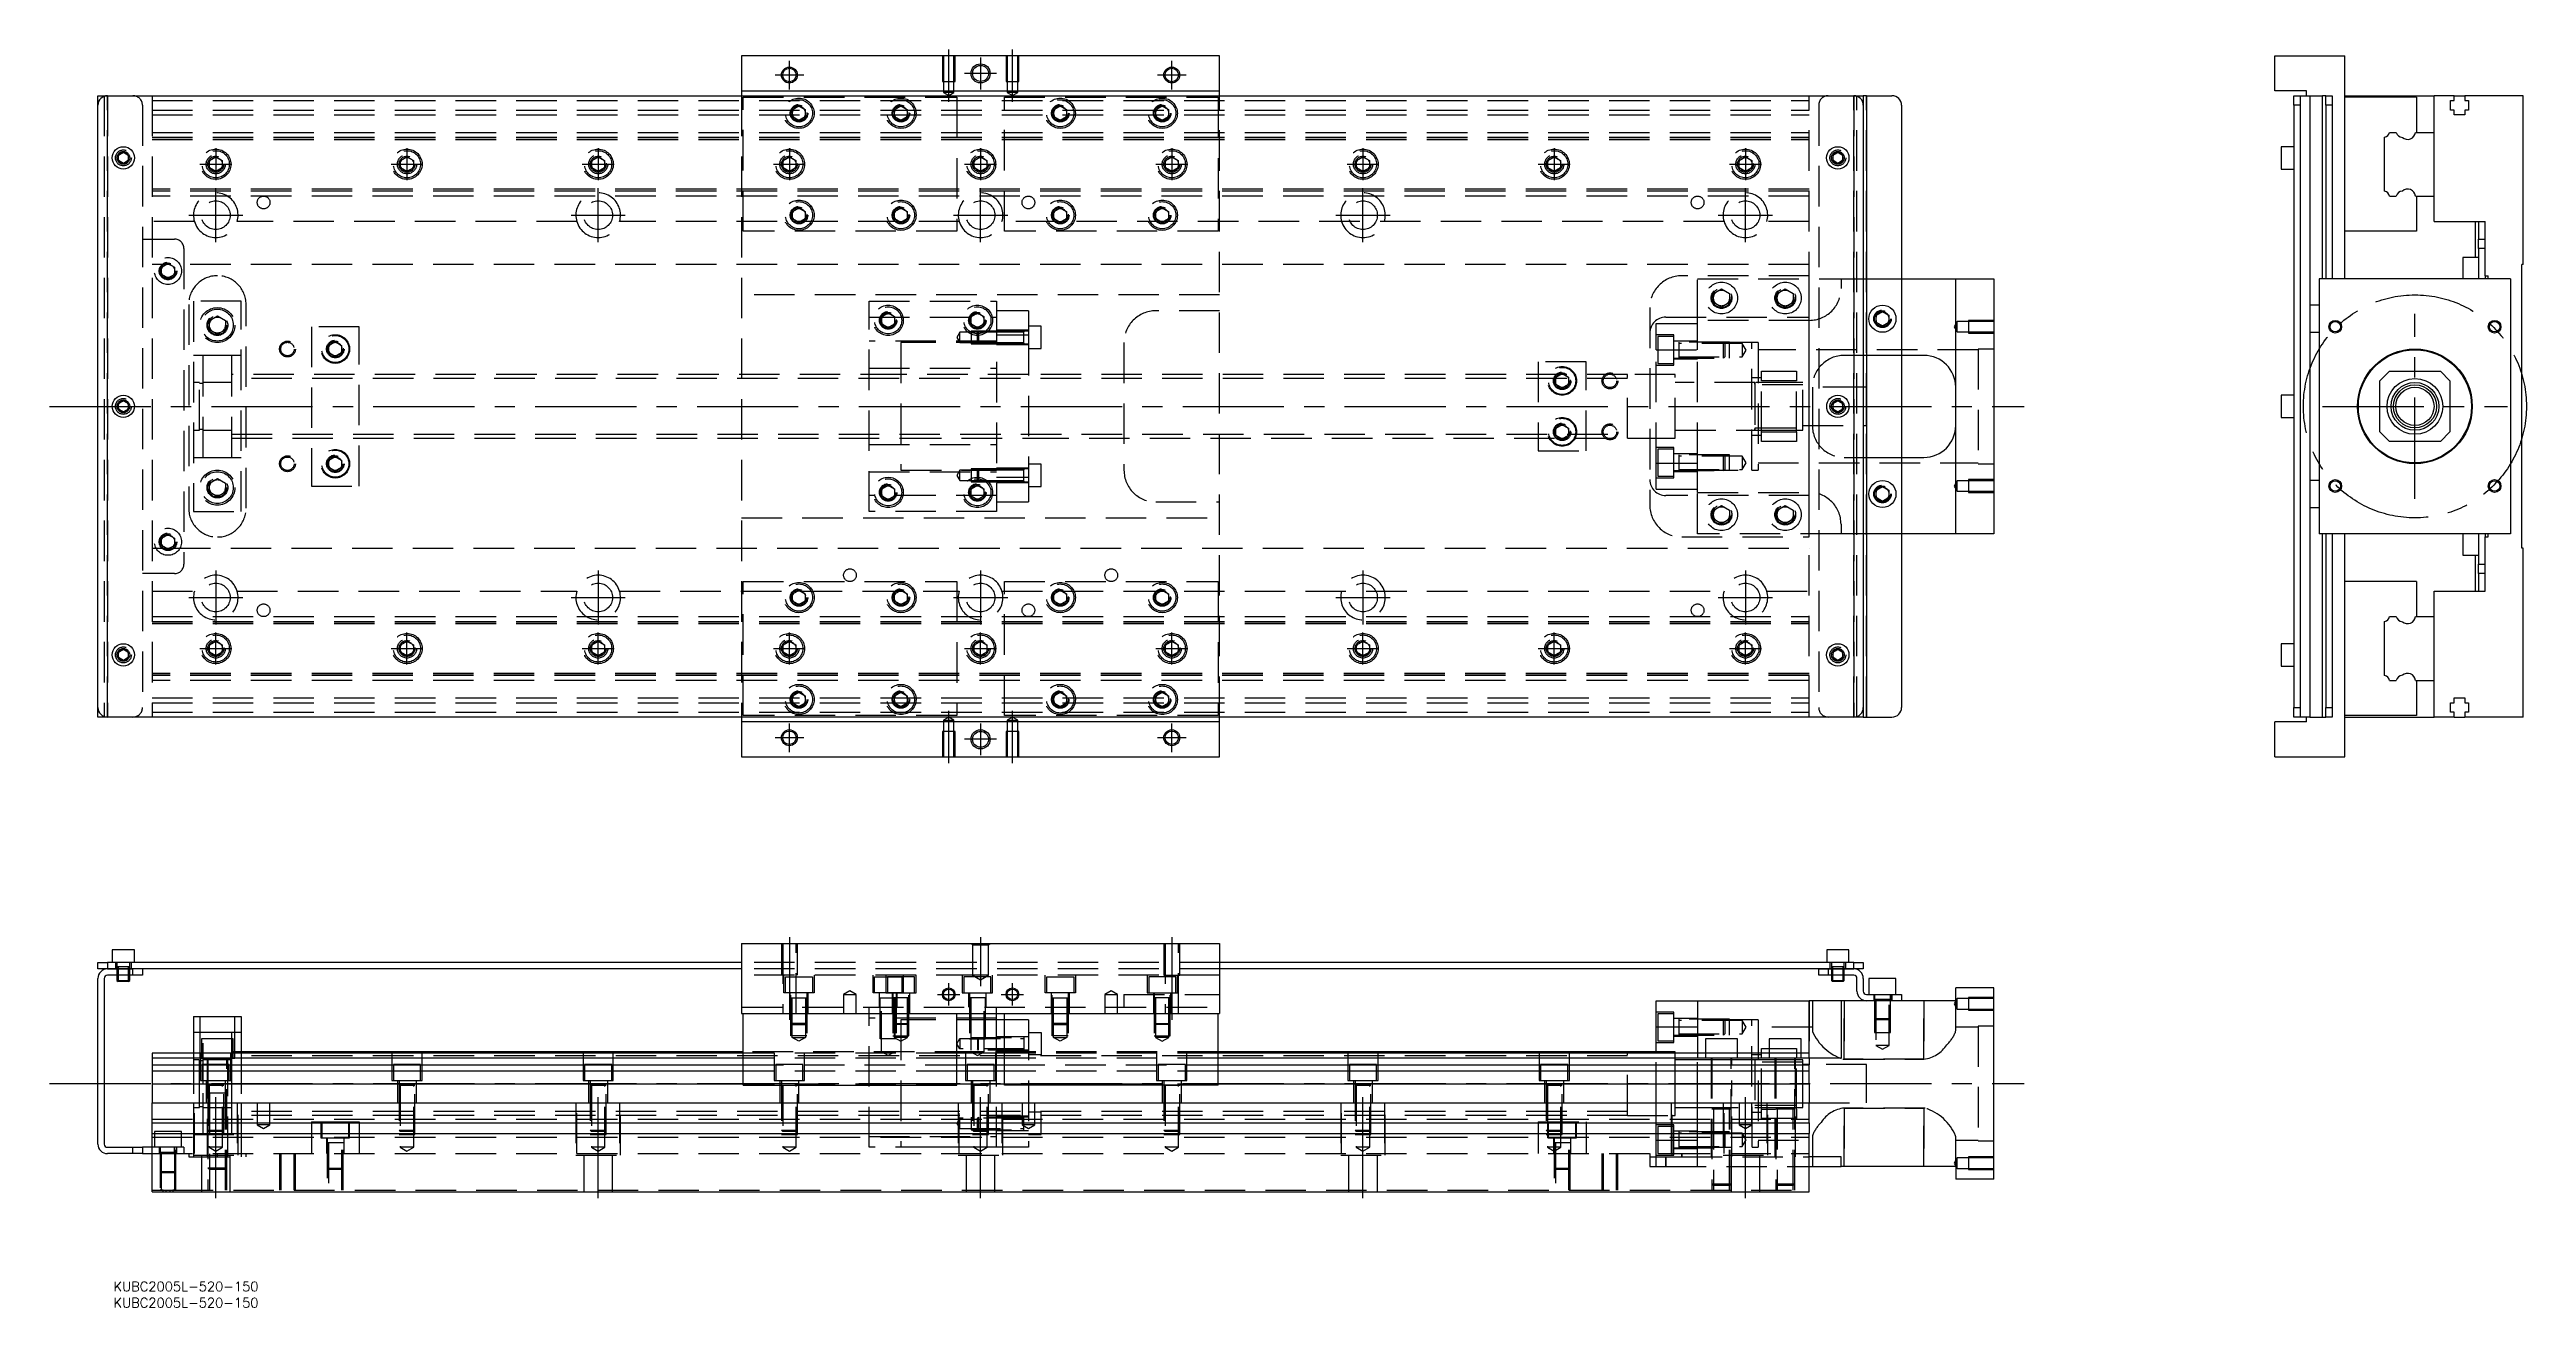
# Model space of a CAD drawing. Extents: x -15 to 762, y -283 to 112.
import ezdxf

# ---------------------------------------------------------------- set-up
doc = ezdxf.new("R2010")
doc.units = 0
doc.linetypes.add('CENTER', pattern=[50.8, 31.75, -6.35, 6.35, -6.35])
doc.linetypes.add('DASHED', pattern=[19.05, 12.7, -6.35])
doc.layers.get('0').update_dxf_attribs({"linetype": 'CONTINUOUS'})
doc.layers.add('CENTER', color=1, linetype='CENTER')
doc.styles.get("Standard").update_dxf_attribs({"font": 'txt.shx', "height": 3, "bigfont": 'bigfont.shx'})

# ---------------------------------------------------------------- blocks, each defined once
blk = doc.blocks.new('*U2')
at = {"color": 7, "linetype": 'CONTINUOUS'}
blk.add_text('KUBC2005L-520-150', height=3, dxfattribs=at).set_placement((4.9, -277.74))
blk = doc.blocks.new('*U3')
at = {"color": 7, "linetype": 'CONTINUOUS'}
blk.add_text('KUBC2005L-520-150', height=3, dxfattribs=at).set_placement((4.9, -282.83))

msp = doc.modelspace()

# ---------------------------------------------------------------- linework, layer by layer
at = {"color": 7, "linetype": 'CONTINUOUS'}
for p, q in [((352, 110), (202, 110)), ((202, 110), (202, 99)), ((352, 99), (352, 110)), ((683.1, 110), (705.1, 110)), ((683.1, 99), (683.1, 110)), ((705.1, 40), (705.1, 110)), ((0, 94.5), (0, 97.5)), ((0, 97.5), (3, 97.5)), ((0, -94.5), (0, 94.5)), ((3, 97.5), (551, 97.5)), ((202, 99), (352, 99)), ((202, 99), (202, 97.5)), ((352, 97.5), (352, 99)), ((551, 97.5), (554, 97.5)), ((554, 97.5), (554, 94.5)), ((555, 97.5), (554, 97.5)), ((554, 94.5), (554, -94.5)), ((555, 97.5), (555, -97.5)), ((555, 97.5), (563, 97.5)), ((566, 94.5), (566, -94.5)), ((693.1, 99), (683.1, 99)), ((689.1, 97.5), (691.1, 97.5)), ((689.1, 94.5), (689.1, 97.5)), ((691.1, 94.5), (689.1, 94.5)), ((689.1, 94.5), (689.1, -94.5)), ((691.1, 97.5), (694.1, 97.5)), ((691.1, 97.5), (691.1, 94.5)), ((691.1, 94.5), (691.1, -94.5)), ((693.1, 97.5), (693.1, 99)), ((694.1, 97.5), (694.1, 31.75)), ((694.1, 97.5), (698.1, 97.5)), ((698.1, 40), (698.1, 97.5)), ((699.1, 97.5), (698.1, 97.5)), ((699.1, 97.5), (701.1, 97.5)), ((699.1, 94.5), (699.1, 97.5)), ((701.1, 94.5), (699.1, 94.5)), ((699.1, 94.5), (699.1, 40)), ((701.1, 97.5), (701.1, 94.5)), ((701.1, 94.5), (701.1, 40)), ((705.1, 97.5), (733.1, 97.5)), ((727.6, 97), (705.1, 97)), ((727.6, 97), (727.6, 86)), ((733.1, 86), (733.1, 97.5)), ((739.4, 97.5), (733.1, 97.5)), ((738.25, 96), (739.4, 96)), ((738.25, 93), (738.25, 96)), ((739.4, 97.5), (742.8, 97.5)), ((739.4, 96), (739.4, 97.5)), ((742.8, 97.5), (742.8, 96)), ((761.1, 97.5), (742.8, 97.5)), ((742.8, 96), (743.95, 96)), ((743.95, 96), (743.95, 93)), ((761.1, 44.5), (761.1, 97.5)), ((719.139608, 86), (721.260392, 86)), ((727.281934, 86), (733.1, 86)), ((733.1, 66), (733.1, 86)), ((733.1, 66), (733.1, 86)), ((739.4, 93), (738.25, 93)), ((739.4, 91.5), (739.4, 93)), ((742.8, 91.5), (739.4, 91.5)), ((742.8, 93), (742.8, 91.5)), ((743.95, 93), (742.8, 93)), ((6.5, 78.866026), (8, 79.73205)), ((6.5, 77.133974), (6.5, 78.866026)), ((8, 79.73205), (9.5, 78.866026)), ((9.5, 78.866026), (9.5, 77.133974)), ((544.5, 78.866026), (546, 79.73205)), ((544.5, 77.133974), (544.5, 78.866026)), ((546, 79.73205), (547.5, 78.866026)), ((547.5, 78.866026), (547.5, 77.133974)), ((685.1, 81.5), (685.1, 78)), ((689.1, 81.5), (685.1, 81.5)), ((685.1, 78), (685.1, 74.5)), ((717.6, 67.539608), (717.6, 84.460392)), ((8, 76.26795), (6.5, 77.133974)), ((9.5, 77.133974), (8, 76.26795)), ((546, 76.26795), (544.5, 77.133974)), ((547.5, 77.133974), (546, 76.26795)), ((685.1, 74.5), (689.1, 74.5)), ((719.139608, 66), (721.260392, 66)), ((727.281934, 66), (733.1, 66)), ((727.6, 66), (727.6, 55)), ((733.1, 58), (733.1, 66)), ((727.6, 55), (705.1, 55)), ((733.1, 58), (749.1, 58)), ((746.1, 46.75), (746.1, 58)), ((747.1, 58), (747.1, 52.5)), ((749.1, 41), (749.1, 58)), ((742.1, 46.75), (742.1, 42.5)), ((747.1, 46.75), (742.1, 46.75)), ((747.1, 52.5), (749.1, 52.5)), ((747.1, 49.5), (747.1, 52.5)), ((749.1, 49.5), (747.1, 49.5)), ((747.1, 49.5), (747.1, 40)), ((566.005, 40), (583.005, 40)), ((583.005, -40), (583.005, 40)), ((583.005, 40), (595.005, 40)), ((595.005, 40), (595.005, -40)), ((697.1, 40), (697.1, -40)), ((757.1, 40), (697.1, 40)), ((742.1, 42.5), (742.1, 40)), ((749.1, 41), (750.1, 41)), ((749.1, 41), (749.1, 40)), ((750.1, 40), (750.1, 41)), ((757.1, 40), (757.1, -40)), ((761.1, 44.5), (760.6, 44.5)), ((760.6, -44.5), (760.6, 44.5)), ((694.1, 31.75), (694.1, 27.5)), ((697.1, 31.75), (694.1, 31.75)), ((558.005, 28.6547), (560.005, 29.809402)), ((558.005, 26.3453), (558.005, 28.6547)), ((560.005, 25.190598), (558.005, 26.3453)), ((560.005, 29.809402), (562.005, 28.6547)), ((562.005, 26.3453), (560.005, 25.190598)), ((562.005, 28.6547), (562.005, 26.3453)), ((694.1, 27.5), (694.1, 23.25)), ((573.005, 16), (566.005, 16)), ((694.1, 23.25), (694.1, -23.25)), ((694.1, 23.25), (697.1, 23.25)), ((719.1, 11), (716.1, 8)), ((716.1, -8), (716.1, 8)), ((719.1, 11), (735.1, 11)), ((738.1, 8), (735.1, 11)), ((738.1, 8), (738.1, -8)), ((6.5, 0.866026), (8, 1.73205)), ((6.5, -0.866026), (6.5, 0.866026)), ((8, 1.73205), (9.5, 0.866026)), ((9.5, 0.866026), (9.5, -0.866026)), ((544.505, 0.866026), (546.005, 1.73205)), ((544.505, -0.866026), (544.505, 0.866026)), ((546.005, 1.73205), (547.505, 0.866026)), ((547.505, 0.866026), (547.505, -0.866026)), ((685.1, 3.5), (685.1, 0)), ((689.1, 3.5), (685.1, 3.5)), ((8, -1.73205), (6.5, -0.866026)), ((9.5, -0.866026), (8, -1.73205)), ((546.005, -1.73205), (544.505, -0.866026)), ((547.505, -0.866026), (546.005, -1.73205)), ((685.1, 0), (685.1, -3.5)), ((685.1, -3.5), (689.1, -3.5)), ((716.1, -8), (719.1, -11)), ((735.1, -11), (719.1, -11)), ((735.1, -11), (738.1, -8)), ((566.005, -16), (573.005, -16)), ((694.1, -23.25), (694.1, -27.5)), ((697.1, -23.25), (694.1, -23.25)), ((558.005, -26.3453), (560.005, -25.190598)), ((558.005, -28.6547), (558.005, -26.3453)), ((560.005, -29.809402), (558.005, -28.6547)), ((560.005, -25.190598), (562.005, -26.3453)), ((562.005, -28.6547), (560.005, -29.809402)), ((562.005, -26.3453), (562.005, -28.6547)), ((694.1, -27.5), (694.1, -31.75)), ((694.1, -31.75), (694.1, -97.5)), ((694.1, -31.75), (697.1, -31.75)), ((583.005, -40), (566.005, -40)), ((595.005, -40), (583.005, -40)), ((757.1, -40), (697.1, -40)), ((698.1, -97.5), (698.1, -40)), ((699.1, -40), (699.1, -94.5)), ((701.1, -40), (701.1, -94.5)), ((705.1, -110), (705.1, -40)), ((742.1, -40), (742.1, -42.5)), ((742.1, -42.5), (742.1, -46.75)), ((747.1, -40), (747.1, -49.5)), ((748.7, -39.999994), (748.7, -40.000852)), ((749.1, -40), (749.1, -41)), ((749.1, -58), (749.1, -41)), ((749.1, -41), (750.1, -41)), ((750.1, -41), (750.1, -40)), ((761.1, -44.5), (760.6, -44.5)), ((761.1, -97.5), (761.1, -44.5)), ((742.1, -46.75), (747.1, -46.75)), ((746.1, -58), (746.1, -46.75)), ((747.1, -49.5), (749.1, -49.5)), ((747.1, -52.5), (747.1, -49.5)), ((749.1, -52.5), (747.1, -52.5)), ((747.1, -52.5), (747.1, -58)), ((727.6, -55), (705.1, -55)), ((727.6, -55), (727.6, -66)), ((733.1, -66), (733.1, -58)), ((733.1, -58), (749.1, -58)), ((717.6, -84.460392), (717.6, -67.539608)), ((719.139608, -66), (721.260392, -66)), ((727.281934, -66), (733.1, -66)), ((733.1, -86), (733.1, -66)), ((733.1, -86), (733.1, -66)), ((6.5, -77.133974), (8, -76.26795)), ((6.5, -78.866026), (6.5, -77.133974)), ((8, -76.26795), (9.5, -77.133974)), ((9.5, -77.133974), (9.5, -78.866026)), ((544.5, -77.133974), (546, -76.26795)), ((544.5, -78.866026), (544.5, -77.133974)), ((546, -76.26795), (547.5, -77.133974)), ((547.5, -77.133974), (547.5, -78.866026)), ((685.1, -74.5), (685.1, -78)), ((689.1, -74.5), (685.1, -74.5)), ((8, -79.73205), (6.5, -78.866026)), ((9.5, -78.866026), (8, -79.73205)), ((546, -79.73205), (544.5, -78.866026)), ((547.5, -78.866026), (546, -79.73205)), ((685.1, -78), (685.1, -81.5)), ((685.1, -81.5), (689.1, -81.5)), ((719.139608, -86), (721.260392, -86)), ((727.281934, -86), (733.1, -86)), ((727.6, -86), (727.6, -97)), ((733.1, -97.5), (733.1, -86)), ((738.25, -93), (739.4, -93)), ((738.25, -96), (738.25, -93)), ((739.4, -91.5), (742.8, -91.5)), ((739.4, -93), (739.4, -91.5)), ((742.8, -91.5), (742.8, -93)), ((742.8, -93), (743.95, -93)), ((743.95, -93), (743.95, -96)), ((0, -97.5), (0, -94.5)), ((3, -97.5), (0, -97.5)), ((551, -97.5), (3, -97.5)), ((202, -97.5), (202, -99)), ((352, -99), (202, -99)), ((202, -99), (202, -110)), ((352, -99), (352, -97.5)), ((352, -110), (352, -99)), ((554, -97.5), (551, -97.5)), ((554, -94.5), (554, -97.5)), ((554, -97.5), (555, -97.5)), ((555, -97.5), (563, -97.5)), ((683.1, -110), (683.1, -99)), ((693.1, -99), (683.1, -99)), ((689.1, -94.5), (691.1, -94.5)), ((689.1, -97.5), (689.1, -94.5)), ((691.1, -97.5), (689.1, -97.5)), ((691.1, -94.5), (691.1, -97.5)), ((694.1, -97.5), (691.1, -97.5)), ((693.1, -99), (693.1, -97.5)), ((694.1, -97.5), (698.1, -97.5)), ((698.1, -97.5), (699.1, -97.5)), ((699.1, -94.5), (701.1, -94.5)), ((699.1, -97.5), (699.1, -94.5)), ((701.1, -97.5), (699.1, -97.5)), ((701.1, -94.5), (701.1, -97.5)), ((727.6, -97), (705.1, -97)), ((705.1, -97.5), (733.1, -97.5)), ((739.4, -97.5), (733.1, -97.5)), ((739.4, -96), (738.25, -96)), ((739.4, -97.5), (739.4, -96)), ((739.4, -97.5), (742.8, -97.5)), ((742.8, -96), (742.8, -97.5)), ((743.95, -96), (742.8, -96)), ((761.1, -97.5), (742.8, -97.5)), ((202, -110), (352, -110)), ((683.1, -110), (705.1, -110)), ((11.5, -170.55), (4.5, -170.55)), ((4.5, -170.55), (4.5, -174.55)), ((11.5, -174.55), (11.5, -170.55)), ((202, -168.55), (202, -190.55)), ((202, -168.55), (352, -168.55)), ((352, -168.55), (352, -190.55)), ((549.505, -170.55), (542.505, -170.55)), ((542.505, -170.55), (542.505, -174.55)), ((549.505, -174.55), (549.505, -170.55)), ((0, -176.55), (0, -174.55)), ((0, -174.55), (3, -174.55)), ((3, -176.55), (0, -176.55)), ((3, -174.55), (3, -176.55)), ((202, -174.55), (3, -174.55)), ((11, -176.55), (3, -176.55)), ((3, -176.55), (11, -176.55)), ((11, -178.55), (3, -178.55)), ((6, -178.55), (6, -180.2)), ((6.35, -178.55), (6.35, -180.55)), ((9.65, -180.55), (9.65, -178.55)), ((10, -180.2), (10, -178.55)), ((202, -176.55), (11, -176.55)), ((11, -178.55), (11, -176.55)), ((14, -178.55), (11, -178.55)), ((14, -176.55), (14, -178.55)), ((551, -174.55), (352, -174.55)), ((543, -176.55), (352, -176.55)), ((540.005, -178.55), (540.005, -176.55)), ((543.005, -178.55), (540.005, -178.55)), ((543.005, -176.55), (543.005, -178.55)), ((543.005, -176.55), (551.005, -176.55)), ((551.005, -176.55), (543.005, -176.55)), ((551.005, -178.55), (543.005, -178.55)), ((544.005, -178.55), (544.005, -180.2)), ((544.355, -178.55), (544.355, -180.55)), ((547.655, -180.55), (547.655, -178.55)), ((548.005, -180.2), (548.005, -178.55)), ((551.005, -176.55), (551.005, -174.55)), ((551.005, -174.55), (554.005, -174.55)), ((554.005, -176.55), (551.005, -176.55)), ((554.005, -174.55), (554.005, -176.55)), ((0, -231.55), (0, -179.55)), ((2, -179.55), (2, -231.55)), ((6, -180.2), (10, -180.2)), ((6, -180.2), (6.35, -180.55)), ((9.65, -180.55), (6.35, -180.55)), ((9.65, -180.55), (10, -180.2)), ((544.005, -180.2), (548.005, -180.2)), ((544.005, -180.2), (544.355, -180.55)), ((547.655, -180.55), (544.355, -180.55)), ((547.655, -180.55), (548.005, -180.2)), ((552.005, -183.55), (552.005, -179.55)), ((554.005, -179.55), (554.005, -183.55)), ((555.005, -184.55), (563.005, -184.55)), ((564.255, -179.55), (555.755, -179.55)), ((555.755, -179.55), (555.755, -184.55)), ((563.005, -186.55), (563.005, -184.55)), ((563.005, -184.55), (566.005, -184.55)), ((564.255, -184.55), (564.255, -179.55)), ((566.005, -184.55), (566.005, -186.55)), ((595.005, -182.55), (583.005, -182.55)), ((583.005, -186.55), (583.005, -182.55)), ((595.005, -242.55), (595.005, -182.55)), ((30, -191.55), (45, -191.55)), ((30, -191.55), (30, -203.05)), ((45, -191.55), (45, -203.05)), ((202, -190.55), (352, -190.55)), ((202.5, -213.05), (202.5, -190.55)), ((269.5, -213.05), (269.5, -190.55)), ((282, -203.05), (282, -190.55)), ((284.5, -192.55), (282, -192.55)), ((282, -203.05), (282, -192.55)), ((284.5, -213.05), (284.5, -190.55)), ((351.5, -213.05), (351.5, -190.55)), ((489.005, -186.55), (502.005, -186.55)), ((489.005, -194.76658), (489.005, -186.55)), ((502.005, -186.55), (502.005, -203.05)), ((502.005, -186.55), (537.005, -186.55)), ((537.005, -203.05), (537.005, -186.55)), ((547.005, -186.55), (537.005, -186.55)), ((555.005, -186.55), (547.005, -186.55)), ((547.005, -186.55), (547.005, -204.55)), ((563.005, -186.55), (555.005, -186.55)), ((566.005, -186.55), (563.005, -186.55)), ((583.005, -186.55), (566.005, -186.55)), ((489.005, -194.76658), (502.005, -194.76658)), ((489.005, -203.05), (489.005, -194.76658)), ((514.505, -198.55), (504.505, -198.55)), ((504.505, -198.55), (504.505, -203.05)), ((514.505, -203.05), (514.505, -198.55)), ((534.505, -198.55), (524.505, -198.55)), ((524.505, -198.55), (524.505, -203.05)), ((534.505, -203.05), (534.505, -198.55)), ((202.5, -203.05), (17, -203.05)), ((17, -203.05), (17, -204.589608)), ((202.5, -204.589608), (17, -204.589608)), ((17, -204.589608), (17, -206.710392)), ((17, -206.710392), (202.5, -206.710392)), ((17, -206.710392), (17, -208.620532)), ((202.5, -208.620532), (17, -208.620532)), ((17, -208.620532), (17, -212.731934)), ((202.5, -202.55), (45, -202.55)), ((284.5, -203.05), (269.5, -203.05)), ((284.5, -204.589608), (269.5, -204.589608)), ((269.5, -206.710392), (284.5, -206.710392)), ((284.5, -208.620532), (269.5, -208.620532)), ((480, -202.55), (351.5, -202.55)), ((537, -203.05), (351.5, -203.05)), ((537, -204.589608), (351.5, -204.589608)), ((351.5, -206.710392), (537, -206.710392)), ((537, -208.620532), (351.5, -208.620532)), ((480.005, -202.55), (480, -202.55)), ((480.005, -202.55), (480.005, -203.05)), ((489.005, -202.55), (480.005, -202.55)), ((480.01, -202.55), (480.005, -202.55)), ((537.005, -204.589608), (537.005, -203.05)), ((547.005, -204.55), (537.005, -204.55)), ((537.005, -204.589608), (537.005, -206.710392)), ((537.005, -208.620532), (537.005, -206.710392)), ((537.005, -212.731934), (537.005, -208.620532)), ((17, -212.731934), (17, -218.55)), ((202.5, -212.731934), (17, -212.731934)), ((202.5, -213.05), (269.5, -213.05)), ((284.5, -212.731934), (269.5, -212.731934)), ((351.5, -213.05), (284.5, -213.05)), ((537, -212.731934), (351.5, -212.731934)), ((537.005, -212.731934), (537.005, -218.55)), ((17, -224.85), (17, -218.55)), ((17, -218.55), (537, -218.55)), ((17, -224.85), (537, -224.85)), ((17, -228.25), (17, -224.85)), ((537.005, -224.85), (537.005, -218.55)), ((537.005, -224.85), (537.005, -228.25)), ((3, -232.55), (11, -232.55)), ((11, -234.55), (11, -232.55)), ((11, -232.55), (14, -232.55)), ((14, -232.55), (14, -234.55)), ((17, -232.55), (14, -232.55)), ((17, -246.55), (17, -228.25)), ((17, -228.25), (537, -228.25)), ((537.005, -246.55), (537.005, -228.25)), ((11, -234.55), (3, -234.55)), ((14, -234.55), (11, -234.55)), ((14, -234.55), (17, -234.55)), ((547.005, -235.55), (537.005, -235.55)), ((537.005, -238.55), (547.005, -238.55)), ((547.005, -238.55), (547.005, -235.55)), ((583.005, -238.55), (547.005, -238.55)), ((583.005, -238.55), (583.005, -242.55)), ((17, -246.55), (537, -246.55)), ((595.005, -242.55), (583.005, -242.55))]:
    msp.add_line(p, q, dxfattribs=at)
at = {"color": 3, "linetype": 'DASHED'}
for p, q in [((265.000006, 110), (265.000006, 102)), ((265.35, 110), (265.35, 102)), ((268.65, 102), (268.65, 110)), ((268.999994, 102), (268.999994, 110)), ((285.000006, 110), (285.000006, 102)), ((285.35, 110), (285.35, 102)), ((288.65, 102), (288.65, 110)), ((288.999994, 102), (288.999994, 110)), ((265.000006, 102), (268.999994, 102)), ((265.35, 102), (265.35, 98.5)), ((268.65, 98.5), (268.65, 102)), ((285.000006, 102), (288.999994, 102)), ((285.35, 102), (285.35, 98.5)), ((288.65, 98.5), (288.65, 102)), ((2, 97.5), (2, -97.5)), ((3, 97.5), (3, -97.5)), ((3, -97.5), (3, 97.5)), ((3, -97.5), (3, 97.5)), ((3, 97.5), (3, -97.5)), ((14, 94.5), (14, -94.5)), ((17, 97.5), (17, -97.5)), ((17, 96), (537, 96)), ((202, 97.5), (202, -97.5)), ((202.5, 97), (269.5, 97)), ((202.5, 55), (202.5, 97)), ((218, 93.1547), (220, 94.309402)), ((220, 94.309402), (222, 93.1547)), ((250, 93.1547), (252, 94.309402)), ((252, 94.309402), (254, 93.1547)), ((268.65, 98.5), (265.35, 98.5)), ((265.35, 98.5), (267, 97.547372)), ((267, 97.547372), (268.65, 98.5)), ((269.5, 97), (269.5, 55)), ((284.5, 97), (351.5, 97)), ((284.5, 55), (284.5, 97)), ((288.65, 98.5), (285.35, 98.5)), ((285.35, 98.5), (287, 97.547372)), ((287, 97.547372), (288.65, 98.5)), ((300, 93.1547), (302, 94.309402)), ((302, 94.309402), (304, 93.1547)), ((332, 93.1547), (334, 94.309402)), ((334, 94.309402), (336, 93.1547)), ((351.5, 97), (351.5, 55)), ((352, -97.5), (352, 97.5)), ((537, -97.5), (537, 97.5)), ((540, 94.5), (540, -94.5)), ((551, -97.5), (551, 97.5)), ((551, 97.5), (551, -97.5)), ((552, -97.5), (552, 97.5)), ((555, -97.5), (555, 97.5)), ((17, 93), (537, 93)), ((17, 91.5), (537, 91.5)), ((17, 86), (537, 86)), ((218, 90.8453), (218, 93.1547)), ((220, 89.690598), (218, 90.8453)), ((222, 90.8453), (220, 89.690598)), ((222, 93.1547), (222, 90.8453)), ((222.483582, 92.286038), (222.5, 92)), ((250, 90.8453), (250, 93.1547)), ((252, 89.690598), (250, 90.8453)), ((254, 90.8453), (252, 89.690598)), ((254, 93.1547), (254, 90.8453)), ((254.483582, 92.286038), (254.5, 92)), ((299.5, 92), (299.518502, 92.303588)), ((300, 90.8453), (300, 93.1547)), ((302, 89.690598), (300, 90.8453)), ((304, 90.8453), (302, 89.690598)), ((304, 93.1547), (304, 90.8453)), ((331.5, 92), (331.512884, 92.253488)), ((332, 90.8453), (332, 93.1547)), ((334, 89.690598), (332, 90.8453)), ((336, 90.8453), (334, 89.690598)), ((336, 93.1547), (336, 90.8453)), ((9.973226, 78.326156), (10, 78)), ((17, 84.460392), (537, 84.460392)), ((17, 84.403994), (537, 84.403994)), ((17, 83.8), (537, 83.8)), ((35, 77.1547), (37, 78.309402)), ((37, 78.309402), (39, 77.1547)), ((95, 77.1547), (97, 78.309402)), ((97, 78.309402), (99, 77.1547)), ((155, 77.1547), (157, 78.309402)), ((157, 78.309402), (159, 77.1547)), ((215, 77.1547), (217, 78.309402)), ((217, 78.309402), (219, 77.1547)), ((275, 77.1547), (277, 78.309402)), ((277, 78.309402), (279, 77.1547)), ((335, 77.1547), (337, 78.309402)), ((337, 78.309402), (339, 77.1547)), ((395, 77.1547), (397, 78.309402)), ((397, 78.309402), (399, 77.1547)), ((455, 77.1547), (457, 78.309402)), ((457, 78.309402), (459, 77.1547)), ((515, 77.1547), (517, 78.309402)), ((517, 78.309402), (519, 77.1547)), ((547.973226, 78.326156), (548, 78)), ((34.5, 76), (34.534018, 76.411016)), ((35, 74.8453), (35, 77.1547)), ((37, 73.690598), (35, 74.8453)), ((39, 74.8453), (37, 73.690598)), ((39, 77.1547), (39, 74.8453)), ((94.5, 76), (94.534018, 76.411016)), ((95, 74.8453), (95, 77.1547)), ((97, 73.690598), (95, 74.8453)), ((99, 74.8453), (97, 73.690598)), ((99, 77.1547), (99, 74.8453)), ((155, 74.8453), (155, 77.1547)), ((157, 73.690598), (155, 74.8453)), ((159, 74.8453), (157, 73.690598)), ((159, 77.1547), (159, 74.8453)), ((159.483582, 76.286038), (159.5, 76)), ((215, 74.8453), (215, 77.1547)), ((217, 73.690598), (215, 74.8453)), ((219, 74.8453), (217, 73.690598)), ((219, 77.1547), (219, 74.8453)), ((219.483582, 76.286038), (219.5, 76)), ((274.5, 76), (274.534018, 76.411016)), ((275, 74.8453), (275, 77.1547)), ((277, 73.690598), (275, 74.8453)), ((279, 74.8453), (277, 73.690598)), ((279, 77.1547), (279, 74.8453)), ((334.5, 76), (334.534018, 76.411016)), ((335, 74.8453), (335, 77.1547)), ((337, 73.690598), (335, 74.8453)), ((339, 74.8453), (337, 73.690598)), ((339, 77.1547), (339, 74.8453)), ((394.5, 76), (394.534018, 76.411016)), ((395, 74.8453), (395, 77.1547)), ((397, 73.690598), (395, 74.8453)), ((399, 74.8453), (397, 73.690598)), ((399, 77.1547), (399, 74.8453)), ((454.5, 76), (454.534018, 76.411016)), ((455, 74.8453), (455, 77.1547)), ((457, 73.690598), (455, 74.8453)), ((459, 74.8453), (457, 73.690598)), ((459, 77.1547), (459, 74.8453)), ((515, 74.8453), (515, 77.1547)), ((517, 73.690598), (515, 74.8453)), ((519, 74.8453), (517, 73.690598)), ((519, 77.1547), (519, 74.8453)), ((519.483582, 76.286038), (519.5, 76)), ((537, 68.2), (17, 68.2)), ((537, 67.596006), (17, 67.596006)), ((537, 67.539608), (17, 67.539608)), ((537, 66), (17, 66)), ((218, 61.1547), (220, 62.309402)), ((220, 62.309402), (222, 61.1547)), ((250, 61.1547), (252, 62.309402)), ((252, 62.309402), (254, 61.1547)), ((300, 61.1547), (302, 62.309402)), ((302, 62.309402), (304, 61.1547)), ((332, 61.1547), (334, 62.309402)), ((334, 62.309402), (336, 61.1547)), ((30.291796, 58), (17, 58)), ((150.291796, 58), (43.708204, 58)), ((270.291796, 58), (163.708204, 58)), ((269.5, 55), (202.5, 55)), ((218, 58.8453), (218, 61.1547)), ((220, 57.690598), (218, 58.8453)), ((222, 58.8453), (220, 57.690598)), ((222, 61.1547), (222, 58.8453)), ((222.483582, 60.286038), (222.5, 60)), ((250, 58.8453), (250, 61.1547)), ((252, 57.690598), (250, 58.8453)), ((254, 58.8453), (252, 57.690598)), ((254, 61.1547), (254, 58.8453)), ((254.483582, 60.286038), (254.5, 60)), ((510.291796, 58), (283.708204, 58)), ((351.5, 55), (284.5, 55)), ((300, 58.8453), (300, 61.1547)), ((302, 57.690598), (300, 58.8453)), ((304, 58.8453), (302, 57.690598)), ((304, 61.1547), (304, 58.8453)), ((304.483582, 60.286038), (304.5, 60)), ((331.5, 60), (331.512884, 60.253488)), ((332, 58.8453), (332, 61.1547)), ((334, 57.690598), (332, 58.8453)), ((336, 58.8453), (334, 57.690598)), ((336, 61.1547), (336, 58.8453)), ((537, 58), (523.708204, 58)), ((14, 52.5), (24, 52.5)), ((27, 49.5), (27, -49.5)), ((21.359688, 44.5), (17, 44.5)), ((19.5, 42.5), (19.534018, 42.911016)), ((20, 43.6547), (22, 44.809402)), ((20, 41.3453), (20, 43.6547)), ((22, 40.190598), (20, 41.3453)), ((22, 44.809402), (24, 43.6547)), ((24, 41.3453), (22, 40.190598)), ((537, 44.5), (22.640312, 44.5)), ((24, 43.6547), (24, 41.3453)), ((537.005, 41), (497.005, 41)), ((502.005, 27), (502.005, 40)), ((502.005, 40), (547.005, 40)), ((537.005, 28), (537.005, 41)), ((547.005, 40), (547.005, 37)), ((547.005, 40), (554.005, 40)), ((554.005, 40), (566.005, 40)), ((28.5, 32), (28.5, -32)), ((45, 33), (30, 33)), ((30, 33), (30, -33)), ((45, -33), (45, 33)), ((46.5, -32), (46.5, 32)), ((352, 35), (202, 35)), ((242, 33), (282, 33)), ((242, -33), (242, 33)), ((282, 33), (282, -33)), ((507.005, 35.443376), (509.505, 36.886752)), ((507.005, 32.556624), (507.005, 35.443376)), ((509.505, 31.113248), (507.005, 32.556624)), ((509.505, 36.886752), (512.005, 35.443376)), ((512.005, 32.556624), (509.505, 31.113248)), ((512.005, 35.443376), (512.005, 32.556624)), ((512.482798, 34.364306), (512.505, 34)), ((527.005, 35.443376), (529.505, 36.886752)), ((527.005, 32.556624), (527.005, 35.443376)), ((529.505, 31.113248), (527.005, 32.556624)), ((529.505, 36.886752), (532.005, 35.443376)), ((532.005, 32.556624), (529.505, 31.113248)), ((532.005, 35.443376), (532.005, 32.556624)), ((532.482798, 34.364306), (532.505, 34)), ((34.5, 25.5), (34.520026, 25.846056)), ((35, 26.943376), (37.5, 28.386752)), ((35, 24.056624), (35, 26.943376)), ((37.5, 22.613248), (35, 24.056624)), ((37.5, 28.386752), (40, 26.943376)), ((40, 24.056624), (37.5, 22.613248)), ((40, 26.943376), (40, 24.056624)), ((67, 25), (67, -25)), ((82, 25), (67, 25)), ((82, -25), (82, 25)), ((242, 28), (282, 28)), ((246, 28.1547), (248, 29.309402)), ((246, 25.8453), (246, 28.1547)), ((248, 24.690598), (246, 25.8453)), ((248, 29.309402), (250, 28.1547)), ((250, 25.8453), (248, 24.690598)), ((250, 28.1547), (250, 25.8453)), ((250.483582, 27.286038), (250.5, 27)), ((274, 28.1547), (276, 29.309402)), ((274, 25.8453), (274, 28.1547)), ((276, 24.690598), (274, 25.8453)), ((274, 23.65063), (274, 19.65064)), ((276.35, 23.65063), (274, 23.65063)), ((276, 29.309402), (278, 28.1547)), ((278, 25.8453), (276, 24.690598)), ((276.35, 23.650636), (276, 23.300636)), ((276.35, 23.650636), (276.35, 19.650636)), ((282, 23.650632), (276.35, 23.650636)), ((282, 23.65063), (276.35, 23.65063)), ((278, 28.1547), (278, 25.8453)), ((278.483582, 27.286038), (278.5, 27)), ((292, 30), (282, 30)), ((292, 23.900636), (282, 23.900636)), ((290.605, 23.650636), (282, 23.650632)), ((292, 23.650636), (290.595, 23.650636)), ((290.6, 19.65063), (290.6, 23.65064)), ((290.6, 23.300636), (290.6, 23.65064)), ((290.6, 23.434174), (290.6, 23.650636)), ((290.6, 23.650636), (290.6, 23.433968)), ((292, 30), (292, 22.36068)), ((296, 25.150636), (292, 25.150636)), ((296, 18.150636), (296, 25.150636)), ((352, 30), (332, 30)), ((487.005, 31), (487.005, -31)), ((489.005, 26), (502.005, 26)), ((489.005, 17.78342), (489.005, 26)), ((492.005, 28), (537.005, 28)), ((502.005, 17.78342), (502.005, 27)), ((537.005, 27), (502.005, 27)), ((502.005, 17.78342), (502.005, 26)), ((537.005, -28), (537.005, 28)), ((557.505, 27.5), (557.53189, 27.865682)), ((583.505, 26.65), (582.552372, 25)), ((582.552372, 25), (583.505, 23.35)), ((583.505, 23.35), (583.505, 26.65)), ((587.005, 26.65), (583.505, 26.65)), ((583.505, 23.35), (587.005, 23.35)), ((587.005, 26.999994), (587.005, 23.000006)), ((595.005, 26.999994), (587.005, 26.999994)), ((595.005, 26.65), (587.005, 26.65)), ((587.005, 23.35), (595.005, 23.35)), ((33, 16), (30, 16)), ((33, -16), (33, 16)), ((42, 16), (33, 16)), ((42, 16), (33, 16)), ((42, -16), (42, 16)), ((45, 16), (42, 16)), ((72.5, 19.1547), (74.5, 20.309402)), ((72.5, 16.8453), (72.5, 19.1547)), ((74.5, 15.690598), (72.5, 16.8453)), ((74.5, 20.309402), (76.5, 19.1547)), ((76.5, 16.8453), (74.5, 15.690598)), ((76.5, 19.1547), (76.5, 16.8453)), ((76.983582, 18.286038), (77, 18)), ((282, 20.5), (242, 20.5)), ((252, 20), (252, -20)), ((282, 20), (252, 20)), ((270.5, 23.300636), (269.547372, 21.650636)), ((269.547372, 21.650636), (270.5, 20.000636)), ((270.5, 20.000636), (270.5, 23.300636)), ((274, 23.300636), (270.5, 23.300636)), ((270.5, 20.000636), (274, 20.000636)), ((276, 23.300636), (274, 23.300636)), ((274, 20.000636), (276, 20.000636)), ((274, 19.65064), (276.35, 19.65064)), ((276, 20.000636), (276, 23.300636)), ((282, 23.300636), (276, 23.300636)), ((282, 23.300636), (276, 23.300636)), ((276, 20.000636), (282, 20.000636)), ((276, 20.000636), (276.35, 19.650636)), ((276, 20.000636), (282, 20.000636)), ((276.35, 19.65064), (282, 19.65064)), ((276.35, 19.650636), (282, 19.650638)), ((290.6, 23.300636), (282, 23.300636)), ((292, 22.36068), (282, 22.36068)), ((282, 20.000636), (290.6, 20.000636)), ((282, 19.650638), (290.605, 19.650636)), ((282, 19.400636), (292, 19.400636)), ((290.595, 19.650636), (292, 19.650636)), ((290.6, 19.65063), (290.6, 20.000636)), ((290.6, 19.867344), (290.6, 19.650636)), ((290.6, 19.650636), (290.6, 19.867096)), ((292, 22.36068), (292, -22.36068)), ((292, 18.150636), (296, 18.150636)), ((322, 20), (322, -20)), ((494.505, 22.42767), (489.005, 22.42767)), ((489.005, -17.78342), (489.005, 17.78342)), ((489.005, 17.78342), (502.005, 17.78342)), ((489.505, 21.92767), (489.505, 13.42767)), ((494.505, 21.92767), (489.505, 21.92767)), ((494.505, 12.92767), (494.505, 22.42767)), ((502.005, 20.42767), (494.505, 20.42767)), ((512.005, 20.177664), (494.505, 20.177664)), ((496.105, 20.177674), (496.105, 15.177664)), ((516.005, 19.77767), (496.105, 19.77767)), ((496.105, 15.57767), (516.005, 15.57767)), ((519.005, 20), (502.005, 20)), ((519.005, 20), (502.005, 20)), ((502.005, -17.78342), (502.005, 17.78342)), ((502.005, -17.78342), (502.005, 17.78342)), ((510.105, 15.17767), (510.105, 20.17767)), ((510.505, 19.77767), (510.105, 20.17767)), ((510.105, 15.17767), (510.505, 15.57767)), ((510.505, 19.77767), (510.505, 15.57767)), ((512.005, 15.177674), (512.005, 20.177664)), ((516.005, 19.77767), (516.005, 15.57767)), ((517.217436, 17.67767), (516.005, 19.77767)), ((516.005, 15.57767), (517.217436, 17.67767)), ((519.005, -20), (519.005, 20)), ((521.005, 20), (519.005, 20)), ((521.005, 20), (521.005, -20)), ((590.005, 17.75), (521.005, 17.75)), ((554.005, 16), (548.005, 16)), ((566.005, 16), (554.005, 16)), ((587.005, 23.000006), (595.005, 23.000006)), ((590.005, 18), (590.005, -18)), ((595.005, 18), (590.005, 18)), ((252, 10), (42, 10)), ((480, 8.75), (42, 8.75)), ((242, 12), (282, 12)), ((292, 10), (252, 10)), ((292, 10), (252, 10)), ((292, 9.999994), (252, 9.999994)), ((480.005, 10), (292, 10)), ((452, 14), (452, -14)), ((467, 14), (452, 14)), ((457.5, 9.1547), (459.5, 10.309402)), ((457.5, 6.8453), (457.5, 9.1547)), ((459.5, 10.309402), (461.5, 9.1547)), ((461.5, 9.1547), (461.5, 6.8453)), ((461.983582, 8.286038), (462, 8)), ((467, -14), (467, 14)), ((480.005, -10), (480.005, 10)), ((495.005, 10), (480.005, 10)), ((489.005, 12.92767), (494.505, 12.92767)), ((495.005, 10), (489.005, 10)), ((489.505, 13.42767), (494.505, 13.42767)), ((494.505, 15.177674), (512.005, 15.177674)), ((494.505, 14.92767), (502.005, 14.92767)), ((495.005, -10), (495.005, 10)), ((495.005, -10), (495.005, 10)), ((522.005, 9), (519.005, 9)), ((522.005, 11), (533.005, 11)), ((522.005, 8), (522.005, 11)), ((533.005, 8), (522.005, 8)), ((522.005, -8), (522.005, 8)), ((533.005, 11), (533.005, 8)), ((533.005, -8), (533.005, 8)), ((6, 0), (6.023172, 0.30356)), ((31.85, 7.5), (30, 7.5)), ((31.85, -7.5), (31.85, 7.5)), ((33, 7.15), (31.85, 7.15)), ((42, 7.5), (33, 7.5)), ((42, 7.5), (33, 7.5)), ((459.5, 5.690598), (457.5, 6.8453)), ((461.5, 6.8453), (459.5, 5.690598)), ((520.01, 7.5), (495.005, 7.5)), ((520, 7.5), (495.005, 7.5)), ((533.005, 7.5), (520, 7.5)), ((520.01, 7.5), (520, 7.5)), ((520.005, 6.950984), (520.005, 7.5)), ((520.005, 7.5), (520.005, 6.951128)), ((520.005, 6.951128), (520.005, -6.950984)), ((535.005, 6.75), (520.005, 6.75)), ((533.005, 7.5), (520.01, 7.5)), ((535.005, 7.5), (533.005, 7.5)), ((535.005, -7.5), (535.005, 7.5)), ((554.005, 6), (535.005, 6)), ((538.005, 6), (538.005, -6)), ((547.978226, 0.326156), (548.005, 0)), ((555.005, 6), (554.005, 6)), ((555.005, -6), (555.005, 6)), ((30, -7.5), (31.85, -7.5)), ((31.85, -7.15), (33, -7.15)), ((33, -7.5), (42, -7.5)), ((33, -7.5), (42, -7.5)), ((457.5, -6.8453), (459.5, -5.690598)), ((457.5, -9.1547), (457.5, -6.8453)), ((459.5, -5.690598), (461.5, -6.8453)), ((461.5, -6.8453), (461.5, -9.1547)), ((461.983582, -7.713962), (462, -8)), ((495.005, -7.5), (520.01, -7.5)), ((495.005, -7.5), (520, -7.5)), ((520, -7.5), (533.005, -7.5)), ((520, -7.5), (520.01, -7.5)), ((520.005, -6.75), (535.005, -6.75)), ((520.005, -7.499332), (520.005, -6.950962)), ((520.005, -6.950984), (520.005, -7.5)), ((520.005, -7.5), (520.005, -7.499332)), ((520.01, -7.5), (533.005, -7.5)), ((533.005, -7.5), (535.005, -7.5)), ((535.005, -6), (554.005, -6)), ((554.005, -6), (555.005, -6)), ((42, -8.75), (480, -8.75)), ((42, -10), (252, -10)), ((242, -12), (282, -12)), ((252, -9.999994), (292, -9.999994)), ((252, -10), (292, -10)), ((252, -10), (292, -10)), ((292, -10), (480.005, -10)), ((452, -14), (467, -14)), ((459.5, -10.309402), (457.5, -9.1547)), ((461.5, -9.1547), (459.5, -10.309402)), ((480.005, -10), (495.005, -10)), ((489.005, -10), (495.005, -10)), ((494.505, -12.92767), (489.005, -12.92767)), ((489.505, -13.42767), (489.505, -21.92767)), ((494.505, -13.42767), (489.505, -13.42767)), ((494.505, -22.42767), (494.505, -12.92767)), ((502.005, -14.92767), (494.505, -14.92767)), ((512.005, -15.177674), (494.505, -15.177674)), ((496.105, -15.177664), (496.105, -20.177674)), ((510.105, -20.17767), (510.105, -15.17767)), ((510.505, -15.57767), (510.105, -15.17767)), ((512.005, -20.177664), (512.005, -15.177674)), ((519.005, -9), (522.005, -9)), ((522.005, -8), (533.005, -8)), ((522.005, -11), (522.005, -8)), ((533.005, -11), (522.005, -11)), ((533.005, -8), (533.005, -11)), ((30, -16), (33, -16)), ((33, -16), (42, -16)), ((33, -16), (42, -16)), ((35, -24.056624), (37.5, -22.613248)), ((37.5, -22.613248), (40, -24.056624)), ((42, -16), (45, -16)), ((72, -18), (72.012884, -17.746512)), ((72.5, -16.8453), (74.5, -15.690598)), ((72.5, -19.1547), (72.5, -16.8453)), ((74.5, -20.309402), (72.5, -19.1547)), ((74.5, -15.690598), (76.5, -16.8453)), ((76.5, -19.1547), (74.5, -20.309402)), ((76.5, -16.8453), (76.5, -19.1547)), ((242, -20.5), (282, -20.5)), ((252, -20), (282, -20)), ((270.5, -20.000636), (269.547372, -21.650636)), ((269.547372, -21.650636), (270.5, -23.300636)), ((270.5, -23.300636), (270.5, -20.000636)), ((274, -20.000636), (270.5, -20.000636)), ((270.5, -23.300636), (274, -23.300636)), ((274, -19.65064), (274, -23.65063)), ((276.35, -19.65064), (274, -19.65064)), ((276, -20.000636), (274, -20.000636)), ((274, -23.300636), (276, -23.300636)), ((276.35, -19.650636), (276, -20.000636)), ((276, -23.300636), (276, -20.000636)), ((282, -20.000636), (276, -20.000636)), ((282, -20.000636), (276, -20.000636)), ((276, -23.300636), (282, -23.300636)), ((276, -23.300636), (276.35, -23.650636)), ((276, -23.300636), (282, -23.300636)), ((276.35, -19.650636), (276.35, -23.650636)), ((282, -19.650638), (276.35, -19.650636)), ((282, -19.65064), (276.35, -19.65064)), ((292, -19.400636), (282, -19.400636)), ((290.605, -19.650636), (282, -19.650638)), ((290.6, -20.000636), (282, -20.000636)), ((292, -22.36068), (282, -22.36068)), ((282, -23.300636), (290.6, -23.300636)), ((292, -19.650636), (290.595, -19.650636)), ((290.6, -23.65064), (290.6, -19.65063)), ((290.6, -20.000636), (290.6, -19.65063)), ((290.6, -19.867096), (290.6, -19.650636)), ((290.6, -19.650636), (290.6, -19.867302)), ((290.6, -23.65064), (290.6, -23.300636)), ((296, -18.150636), (292, -18.150636)), ((292, -22.36068), (292, -30)), ((296, -25.150636), (296, -18.150636)), ((489.005, -17.78342), (502.005, -17.78342)), ((489.005, -26), (489.005, -17.78342)), ((489.005, -22.42767), (494.505, -22.42767)), ((489.505, -21.92767), (494.505, -21.92767)), ((494.505, -20.177664), (512.005, -20.177664)), ((494.505, -20.42767), (502.005, -20.42767)), ((516.005, -15.57767), (496.105, -15.57767)), ((496.105, -19.77767), (516.005, -19.77767)), ((502.005, -26), (502.005, -17.78342)), ((502.005, -27), (502.005, -17.78342)), ((502.005, -20), (519.005, -20)), ((502.005, -20), (519.005, -20)), ((510.105, -20.17767), (510.505, -19.77767)), ((510.505, -15.57767), (510.505, -19.77767)), ((516.005, -15.57767), (516.005, -19.77767)), ((517.217436, -17.67767), (516.005, -15.57767)), ((516.005, -19.77767), (517.217436, -17.67767)), ((519.005, -20), (521.005, -20)), ((521.005, -17.75), (590.005, -17.75)), ((548.005, -16), (554.005, -16)), ((554.005, -16), (566.005, -16)), ((587.005, -23.000006), (587.005, -26.999994)), ((595.005, -23.000006), (587.005, -23.000006)), ((590.005, -18), (595.005, -18)), ((34.5, -25.5), (34.520026, -25.153944)), ((35, -26.943376), (35, -24.056624)), ((37.5, -28.386752), (35, -26.943376)), ((40, -26.943376), (37.5, -28.386752)), ((40, -24.056624), (40, -26.943376)), ((67, -25), (82, -25)), ((282, -28), (242, -28)), ((245.5, -27), (245.518502, -26.696412)), ((246, -25.8453), (248, -24.690598)), ((246, -28.1547), (246, -25.8453)), ((248, -29.309402), (246, -28.1547)), ((248, -24.690598), (250, -25.8453)), ((250, -28.1547), (248, -29.309402)), ((250, -25.8453), (250, -28.1547)), ((274, -23.65063), (276.35, -23.65063)), ((274, -25.8453), (276, -24.690598)), ((274, -28.1547), (274, -25.8453)), ((276, -29.309402), (274, -28.1547)), ((276, -24.690598), (278, -25.8453)), ((278, -28.1547), (276, -29.309402)), ((276.35, -23.65063), (282, -23.65063)), ((276.35, -23.650636), (282, -23.650632)), ((278, -25.8453), (278, -28.1547)), ((278.483582, -26.713962), (278.5, -27)), ((282, -23.650632), (290.605, -23.650636)), ((282, -23.900636), (292, -23.900636)), ((282, -30), (292, -30)), ((290.595, -23.650636), (292, -23.650636)), ((290.6, -23.433926), (290.6, -23.650636)), ((290.6, -23.650636), (290.6, -23.434174)), ((292, -25.150636), (296, -25.150636)), ((332, -30), (352, -30)), ((489.005, -26), (502.005, -26)), ((537.005, -28), (492.005, -28)), ((502.005, -27), (537.005, -27)), ((502.005, -40), (502.005, -27)), ((537.005, -41), (537.005, -28)), ((557.505, -27.5), (557.53189, -27.134318)), ((583.505, -23.35), (582.552372, -25)), ((582.552372, -25), (583.505, -26.65)), ((583.505, -26.65), (583.505, -23.35)), ((587.005, -23.35), (583.505, -23.35)), ((583.505, -26.65), (587.005, -26.65)), ((595.005, -23.35), (587.005, -23.35)), ((587.005, -26.65), (595.005, -26.65)), ((587.005, -26.999994), (595.005, -26.999994)), ((30, -33), (45, -33)), ((202, -35), (352, -35)), ((282, -33), (242, -33)), ((506.505, -34), (506.525026, -33.653944)), ((507.005, -32.556624), (509.505, -31.113248)), ((507.005, -35.443376), (507.005, -32.556624)), ((509.505, -36.886752), (507.005, -35.443376)), ((509.505, -31.113248), (512.005, -32.556624)), ((512.005, -35.443376), (509.505, -36.886752)), ((512.005, -32.556624), (512.005, -35.443376)), ((526.505, -34), (526.525026, -33.653944)), ((527.005, -32.556624), (529.505, -31.113248)), ((527.005, -35.443376), (527.005, -32.556624)), ((529.505, -36.886752), (527.005, -35.443376)), ((529.505, -31.113248), (532.005, -32.556624)), ((532.005, -35.443376), (529.505, -36.886752)), ((532.005, -32.556624), (532.005, -35.443376)), ((547.005, -37), (547.005, -40)), ((17, -44.5), (21.359688, -44.5)), ((19.5, -42.5), (19.534018, -42.088984)), ((20, -41.3453), (22, -40.190598)), ((20, -43.6547), (20, -41.3453)), ((22, -44.809402), (20, -43.6547)), ((22, -40.190598), (24, -41.3453)), ((24, -43.6547), (22, -44.809402)), ((22.640312, -44.5), (537, -44.5)), ((24, -41.3453), (24, -43.6547)), ((497.005, -41), (537.005, -41)), ((547.005, -40), (502.005, -40)), ((554.005, -40), (547.005, -40)), ((566.005, -40), (554.005, -40)), ((24, -52.5), (14, -52.5)), ((17, -58), (30.291796, -58)), ((43.708204, -58), (150.291796, -58)), ((163.708204, -58), (270.291796, -58)), ((202.5, -55), (269.5, -55)), ((202.5, -97), (202.5, -55)), ((217.5, -60), (217.512884, -59.746512)), ((218, -58.8453), (220, -57.690598)), ((218, -61.1547), (218, -58.8453)), ((220, -62.309402), (218, -61.1547)), ((220, -57.690598), (222, -58.8453)), ((222, -61.1547), (220, -62.309402)), ((222, -58.8453), (222, -61.1547)), ((250, -58.8453), (252, -57.690598)), ((250, -61.1547), (250, -58.8453)), ((252, -62.309402), (250, -61.1547)), ((252, -57.690598), (254, -58.8453)), ((254, -61.1547), (252, -62.309402)), ((254, -58.8453), (254, -61.1547)), ((254.483582, -59.713962), (254.5, -60)), ((269.5, -55), (269.5, -97)), ((283.708204, -58), (510.291796, -58)), ((284.5, -97), (284.5, -55)), ((284.5, -55), (351.5, -55)), ((300, -58.8453), (302, -57.690598)), ((300, -61.1547), (300, -58.8453)), ((302, -62.309402), (300, -61.1547)), ((302, -57.690598), (304, -58.8453)), ((304, -61.1547), (302, -62.309402)), ((304, -58.8453), (304, -61.1547)), ((304.483582, -59.713962), (304.5, -60)), ((332, -58.8453), (334, -57.690598)), ((332, -61.1547), (332, -58.8453)), ((334, -62.309402), (332, -61.1547)), ((334, -57.690598), (336, -58.8453)), ((336, -61.1547), (334, -62.309402)), ((336, -58.8453), (336, -61.1547)), ((336.483582, -59.713962), (336.5, -60)), ((351.5, -55), (351.5, -97)), ((523.708204, -58), (537, -58)), ((17, -66), (537, -66)), ((17, -67.539608), (537, -67.539608)), ((17, -67.596006), (537, -67.596006)), ((17, -68.2), (537, -68.2)), ((6, -78), (6.030168, -77.653934)), ((35, -74.8453), (37, -73.690598)), ((35, -77.1547), (35, -74.8453)), ((37, -78.309402), (35, -77.1547)), ((37, -73.690598), (39, -74.8453)), ((39, -77.1547), (37, -78.309402)), ((39, -74.8453), (39, -77.1547)), ((39.483582, -75.713962), (39.5, -76)), ((95, -74.8453), (97, -73.690598)), ((95, -77.1547), (95, -74.8453)), ((97, -78.309402), (95, -77.1547)), ((97, -73.690598), (99, -74.8453)), ((99, -77.1547), (97, -78.309402)), ((99, -74.8453), (99, -77.1547)), ((99.483582, -75.713962), (99.5, -76)), ((154.5, -76), (154.534018, -75.588984)), ((155, -74.8453), (157, -73.690598)), ((155, -77.1547), (155, -74.8453)), ((157, -78.309402), (155, -77.1547)), ((157, -73.690598), (159, -74.8453)), ((159, -77.1547), (157, -78.309402)), ((159, -74.8453), (159, -77.1547)), ((214.5, -76), (214.534018, -75.588984)), ((215, -74.8453), (217, -73.690598)), ((215, -77.1547), (215, -74.8453)), ((217, -78.309402), (215, -77.1547)), ((217, -73.690598), (219, -74.8453)), ((219, -77.1547), (217, -78.309402)), ((219, -74.8453), (219, -77.1547)), ((274.5, -76), (274.534018, -75.588984)), ((275, -74.8453), (277, -73.690598)), ((275, -77.1547), (275, -74.8453)), ((277, -78.309402), (275, -77.1547)), ((277, -73.690598), (279, -74.8453)), ((279, -77.1547), (277, -78.309402)), ((279, -74.8453), (279, -77.1547)), ((335, -74.8453), (337, -73.690598)), ((335, -77.1547), (335, -74.8453)), ((337, -78.309402), (335, -77.1547)), ((337, -73.690598), (339, -74.8453)), ((339, -77.1547), (337, -78.309402)), ((339, -74.8453), (339, -77.1547)), ((339.483582, -75.713962), (339.5, -76)), ((394.5, -76), (394.534018, -75.588984)), ((395, -74.8453), (397, -73.690598)), ((395, -77.1547), (395, -74.8453)), ((397, -78.309402), (395, -77.1547)), ((397, -73.690598), (399, -74.8453)), ((399, -77.1547), (397, -78.309402)), ((399, -74.8453), (399, -77.1547)), ((454.5, -76), (454.534018, -75.588984)), ((455, -74.8453), (457, -73.690598)), ((455, -77.1547), (455, -74.8453)), ((457, -78.309402), (455, -77.1547)), ((457, -73.690598), (459, -74.8453)), ((459, -77.1547), (457, -78.309402)), ((459, -74.8453), (459, -77.1547)), ((515, -74.8453), (517, -73.690598)), ((515, -77.1547), (515, -74.8453)), ((517, -78.309402), (515, -77.1547)), ((517, -73.690598), (519, -74.8453)), ((519, -77.1547), (517, -78.309402)), ((519, -74.8453), (519, -77.1547)), ((519.483582, -75.713962), (519.5, -76)), ((547.973226, -77.673844), (548, -78)), ((537, -83.8), (17, -83.8)), ((537, -84.403994), (17, -84.403994)), ((537, -84.460392), (17, -84.460392)), ((537, -86), (537, -84.460392)), ((537, -86), (17, -86)), ((17, -91.5), (537, -91.5)), ((17, -93), (537, -93)), ((217.5, -92), (217.512884, -91.746512)), ((218, -90.8453), (220, -89.690598)), ((218, -93.1547), (218, -90.8453)), ((220, -94.309402), (218, -93.1547)), ((220, -89.690598), (222, -90.8453)), ((222, -93.1547), (220, -94.309402)), ((222, -90.8453), (222, -93.1547)), ((250, -90.8453), (252, -89.690598)), ((250, -93.1547), (250, -90.8453)), ((252, -94.309402), (250, -93.1547)), ((252, -89.690598), (254, -90.8453)), ((254, -93.1547), (252, -94.309402)), ((254, -90.8453), (254, -93.1547)), ((254.483582, -91.713962), (254.5, -92)), ((300, -90.8453), (302, -89.690598)), ((300, -93.1547), (300, -90.8453)), ((302, -94.309402), (300, -93.1547)), ((302, -89.690598), (304, -90.8453)), ((304, -93.1547), (302, -94.309402)), ((304, -90.8453), (304, -93.1547)), ((304.483582, -91.713962), (304.5, -92)), ((332, -90.8453), (334, -89.690598)), ((332, -93.1547), (332, -90.8453)), ((334, -94.309402), (332, -93.1547)), ((334, -89.690598), (336, -90.8453)), ((336, -93.1547), (334, -94.309402)), ((336, -90.8453), (336, -93.1547)), ((336.483582, -91.713962), (336.5, -92)), ((17, -96), (537, -96)), ((269.5, -97), (202.5, -97)), ((267, -97.547372), (265.35, -98.5)), ((265.35, -98.5), (268.65, -98.5)), ((265.35, -98.5), (265.35, -102)), ((268.65, -98.5), (267, -97.547372)), ((268.65, -102), (268.65, -98.5)), ((351.5, -97), (284.5, -97)), ((287, -97.547372), (285.35, -98.5)), ((285.35, -98.5), (288.65, -98.5)), ((285.35, -98.5), (285.35, -102)), ((288.65, -98.5), (287, -97.547372)), ((288.65, -102), (288.65, -98.5)), ((268.999994, -102), (265.000006, -102)), ((265.000006, -102), (265.000006, -110)), ((265.35, -102), (265.35, -110)), ((268.65, -110), (268.65, -102)), ((268.999994, -110), (268.999994, -102)), ((288.999994, -102), (285.000006, -102)), ((285.000006, -102), (285.000006, -110)), ((285.35, -102), (285.35, -110)), ((288.65, -110), (288.65, -102)), ((288.999994, -110), (288.999994, -102)), ((214.500006, -168.55), (214.500006, -178.55)), ((214.9, -168.55), (214.9, -190.55)), ((219.1, -190.55), (219.1, -168.55)), ((219.499994, -178.55), (219.499994, -168.55)), ((274.5, -169.05), (274, -168.55)), ((274.5, -169.05), (274.5, -178.55)), ((274.5, -169.05), (279.5, -169.05)), ((279.5, -169.05), (280, -168.55)), ((279.5, -178.55), (279.5, -169.05)), ((334.500006, -168.55), (334.500006, -178.55)), ((334.9, -168.55), (334.9, -190.55)), ((339.1, -190.55), (339.1, -168.55)), ((339.499994, -178.55), (339.499994, -168.55)), ((5.5, -174.55), (5.5, -176.55)), ((10.000006, -175.95), (5.999994, -175.95)), ((6, -174.55), (6, -178.55)), ((6.35, -175.95), (6.35, -178.55)), ((9.65, -178.55), (9.65, -175.95)), ((10, -178.55), (10, -174.55)), ((10.5, -176.55), (10.5, -174.55)), ((352, -174.55), (202, -174.55)), ((352, -176.55), (202, -176.55)), ((352, -178.55), (202, -178.55)), ((215.25, -184.05), (215.25, -178.55)), ((224.75, -178.55), (224.75, -184.05)), ((243.25, -184.05), (243.25, -178.55)), ((247.25, -178.55), (247.25, -184.05)), ((252.75, -178.55), (252.75, -184.05)), ((256.75, -184.05), (256.75, -178.55)), ((271.25, -178.55), (271.25, -184.05)), ((279.5, -178.55), (274.5, -178.55)), ((274.5, -178.55), (277, -179.993376)), ((277, -179.993376), (279.5, -178.55)), ((280.75, -184.05), (280.75, -178.55)), ((297.25, -184.05), (297.25, -178.55)), ((306.75, -178.55), (306.75, -184.05)), ((329.25, -178.55), (329.25, -184.05)), ((334.500006, -178.55), (339.499994, -178.55)), ((338.75, -184.05), (338.75, -178.55)), ((540.005, -176.55), (543.005, -176.55)), ((543.505, -174.55), (543.505, -176.55)), ((548.005006, -175.95), (544.004994, -175.95)), ((544.005, -174.55), (544.005, -178.55)), ((544.005006, -176.55), (544.005006, -178.55)), ((544.355, -175.95), (544.355, -178.55)), ((547.655, -178.55), (547.655, -175.95)), ((548.004994, -178.55), (548.004994, -176.55)), ((548.005, -178.55), (548.005, -174.55)), ((548.505, -176.55), (548.505, -174.55)), ((224.75, -184.05), (215.25, -184.05)), ((215.75, -179.05), (224.25, -179.05)), ((215.75, -184.05), (215.75, -179.05)), ((217.25, -190.55), (217.25, -184.05)), ((217.500006, -197.55), (217.499992, -184.05)), ((217.499994, -185.65), (222.500006, -185.65)), ((217.9, -198.05), (217.9, -185.65)), ((222.1, -185.65), (222.1, -198.05)), ((222.500008, -184.05), (222.499994, -197.55)), ((222.75, -184.05), (222.75, -190.55)), ((224.25, -179.05), (224.25, -184.05)), ((236, -183.3953), (234, -184.55)), ((234, -184.55), (236, -184.55)), ((234, -184.55), (234, -190.55)), ((238, -184.55), (236, -183.3953)), ((236, -184.55), (238, -184.55)), ((238, -190.55), (238, -184.55)), ((252.75, -184.05), (243.25, -184.05)), ((243.75, -179.05), (252.25, -179.05)), ((243.75, -184.05), (243.75, -179.05)), ((245.25, -188.55), (245.25, -184.05)), ((245.500006, -198.55), (245.499994, -184.05)), ((245.499995, -185.65), (250.500005, -185.65)), ((245.9, -202.55), (245.9, -185.65)), ((247.25, -184.05), (256.75, -184.05)), ((256.25, -179.05), (247.75, -179.05)), ((247.75, -179.05), (247.75, -184.05)), ((249.25, -184.05), (249.25, -190.55)), ((249.499992, -184.05), (249.500006, -197.55)), ((254.500006, -185.65), (249.499994, -185.65)), ((249.9, -185.65), (249.9, -198.05)), ((250.1, -185.65), (250.1, -202.55)), ((250.500006, -184.05), (250.499994, -198.55)), ((250.75, -184.05), (250.75, -188.55)), ((252.25, -179.05), (252.25, -184.05)), ((254.1, -198.05), (254.1, -185.65)), ((254.499994, -197.55), (254.500008, -184.05)), ((254.75, -190.55), (254.75, -184.05)), ((256.25, -184.05), (256.25, -179.05)), ((271.25, -184.05), (280.75, -184.05)), ((280.25, -179.05), (271.75, -179.05)), ((271.75, -179.05), (271.75, -184.05)), ((273.25, -184.05), (273.25, -188.55)), ((273.499994, -184.05), (273.500006, -198.55)), ((278.500005, -185.65), (273.499995, -185.65)), ((273.9, -185.65), (273.9, -202.55)), ((278.1, -202.55), (278.1, -185.65)), ((278.499994, -198.55), (278.500006, -184.05)), ((278.75, -188.55), (278.75, -184.05)), ((280.25, -184.05), (280.25, -179.05)), ((306.75, -184.05), (297.25, -184.05)), ((297.75, -179.05), (306.25, -179.05)), ((297.75, -184.05), (297.75, -179.05)), ((299.25, -190.55), (299.25, -184.05)), ((299.500006, -197.55), (299.499992, -184.05)), ((299.499994, -185.65), (304.500006, -185.65)), ((299.9, -198.05), (299.9, -185.65)), ((304.1, -185.65), (304.1, -198.05)), ((304.500008, -184.05), (304.499994, -197.55)), ((304.75, -184.05), (304.75, -190.55)), ((306.25, -179.05), (306.25, -184.05)), ((318, -183.3953), (316, -184.55)), ((316, -184.55), (318, -184.55)), ((316, -184.55), (316, -190.55)), ((320, -184.55), (318, -183.3953)), ((318, -184.55), (320, -184.55)), ((320, -190.55), (320, -184.55)), ((322, -184.55), (352, -184.55)), ((322, -184.55), (322, -188.55)), ((329.25, -184.05), (338.75, -184.05)), ((338.25, -179.05), (329.75, -179.05)), ((329.75, -179.05), (329.75, -184.05)), ((331.25, -184.05), (331.25, -190.55)), ((331.499992, -184.05), (331.500006, -197.55)), ((336.500006, -185.65), (331.499994, -185.65)), ((331.9, -185.65), (331.9, -198.05)), ((336.1, -198.05), (336.1, -185.65)), ((336.499994, -197.55), (336.500008, -184.05)), ((336.75, -190.55), (336.75, -184.05)), ((338.25, -184.05), (338.25, -179.05)), ((557.255, -184.55), (557.255, -186.55)), ((562.505006, -186.15), (557.504994, -186.15)), ((557.505006, -184.55), (557.505006, -196.55)), ((557.905, -186.15), (557.905, -200.55)), ((562.105, -200.55), (562.105, -186.15)), ((562.504994, -196.55), (562.504994, -184.55)), ((562.755, -186.55), (562.755, -184.55)), ((583.505, -185.9), (582.552372, -187.55)), ((583.505, -189.2), (583.505, -185.9)), ((587.005, -185.9), (583.505, -185.9)), ((587.005, -185.550006), (587.005, -189.549994)), ((595.005, -185.550006), (587.005, -185.550006)), ((595.005, -185.9), (587.005, -185.9)), ((32, -191.55), (32, -204.55)), ((43, -204.55), (43, -191.55)), ((202, -188.55), (352, -188.55)), ((222.5, -193.65), (217.5, -193.65)), ((217.9, -194.05), (217.5, -193.65)), ((217.9, -194.05), (222.1, -194.05)), ((222.5, -193.65), (222.1, -194.05)), ((242, -190.55), (242, -188.55)), ((242, -232.55), (242, -190.55)), ((282, -192.05), (242, -192.05)), ((249.5, -193.65), (254.5, -193.65)), ((249.5, -193.65), (249.9, -194.05)), ((254.1, -194.05), (249.9, -194.05)), ((252, -192.55), (252, -232.55)), ((282, -192.55), (252, -192.55)), ((254.1, -194.05), (254.5, -193.65)), ((282, -190.55), (282, -188.55)), ((292, -192.55), (284.5, -192.55)), ((292, -192.55), (292, -232.55)), ((304.5, -193.65), (299.5, -193.65)), ((299.9, -194.05), (299.5, -193.65)), ((299.9, -194.05), (304.1, -194.05)), ((304.5, -193.65), (304.1, -194.05)), ((331.5, -193.65), (336.5, -193.65)), ((331.5, -193.65), (331.9, -194.05)), ((336.1, -194.05), (331.9, -194.05)), ((336.1, -194.05), (336.5, -193.65)), ((494.505, -190.12233), (489.005, -190.12233)), ((489.505, -190.62233), (489.505, -194.87233)), ((494.505, -190.62233), (489.505, -190.62233)), ((494.505, -199.62233), (494.505, -190.12233)), ((502.005, -192.12233), (494.505, -192.12233)), ((512.005, -192.372336), (494.505, -192.372336)), ((496.105, -192.372326), (496.105, -197.372336)), ((516.005, -192.77233), (496.105, -192.77233)), ((519.005, -192.55), (502.005, -192.55)), ((510.105, -194.87233), (510.105, -192.37233)), ((510.505, -192.77233), (510.105, -192.37233)), ((510.505, -192.77233), (510.505, -194.87233)), ((512.005, -197.372326), (512.005, -192.372336)), ((516.005, -192.77233), (516.005, -194.87233)), ((517.217436, -194.87233), (516.005, -192.77233)), ((519.105, -232.55), (519.005, -192.55)), ((521.005, -192.55), (519.005, -192.55)), ((521.005, -192.55), (521.005, -232.55)), ((537.005, -186.55), (537.005, -203.05)), ((538.005, -186.55), (538.005, -195.844836)), ((548.005, -204.864786), (548.005, -186.55)), ((548.005, -186.55), (548.005, -204.864786)), ((557.505, -192.15), (562.505, -192.15)), ((557.505, -192.15), (557.905, -192.55)), ((562.105, -192.55), (557.905, -192.55)), ((562.105, -192.55), (562.505, -192.15)), ((573.005, -186.55), (573.005, -204.864786)), ((573.005, -204.864786), (573.005, -186.55)), ((582.552372, -187.55), (583.505, -189.2)), ((583.005, -195.844836), (583.005, -186.55)), ((583.505, -189.2), (587.005, -189.2)), ((587.005, -189.2), (595.005, -189.2)), ((587.005, -189.549994), (595.005, -189.549994)), ((33, -196.55), (30, -196.55)), ((42.5, -198.55), (32.5, -198.55)), ((32.5, -198.55), (32.5, -204.55)), ((33, -212.55), (33, -196.55)), ((42, -196.55), (33, -196.55)), ((42, -198.55), (42, -196.55)), ((45, -196.55), (42, -196.55)), ((42, -203.05), (42, -198.55)), ((42.5, -203.05), (42.5, -198.55)), ((222.499994, -197.55), (217.500006, -197.55)), ((217.9, -198.05), (222.1, -198.05)), ((220, -199.262436), (217.9, -198.05)), ((222.1, -198.05), (220, -199.262436)), ((250.499994, -198.55), (245.500006, -198.55)), ((249.500006, -197.55), (254.499994, -197.55)), ((254.1, -198.05), (249.9, -198.05)), ((249.9, -198.05), (252, -199.262436)), ((252, -199.262436), (254.1, -198.05)), ((269.547372, -200.05), (270.5, -198.4)), ((270.5, -201.7), (269.547372, -200.05)), ((270.5, -198.4), (270.5, -201.7)), ((270.5, -198.4), (290.6, -198.4)), ((290.6, -201.7), (270.5, -201.7)), ((273.500006, -198.55), (278.499994, -198.55)), ((274, -200.25), (274, -198.050006)), ((274, -198.050006), (292, -198.050006)), ((274, -202.049994), (274, -200.25)), ((292, -202.049994), (274, -202.049994)), ((276, -198.4), (276.35, -198.05)), ((276, -198.4), (276, -200.25)), ((276, -200.25), (276, -201.7)), ((276.35, -202.05), (276, -201.7)), ((276.35, -200.25), (276.35, -198.05)), ((276.35, -202.05), (276.35, -200.25)), ((282, -197.8), (292, -197.8)), ((290.6, -198.049994), (290.6, -202.050006)), ((292, -196.55), (296, -196.55)), ((296, -196.55), (296, -196.85)), ((296, -196.85), (296, -200.25)), ((296, -200.25), (296, -203.55)), ((304.499994, -197.55), (299.500006, -197.55)), ((299.9, -198.05), (304.1, -198.05)), ((302, -199.262436), (299.9, -198.05)), ((304.1, -198.05), (302, -199.262436)), ((331.500006, -197.55), (336.499994, -197.55)), ((336.1, -198.05), (331.9, -198.05)), ((331.9, -198.05), (334, -199.262436)), ((334, -199.262436), (336.1, -198.05)), ((489.005, -199.62233), (494.505, -199.62233)), ((489.505, -194.87233), (489.505, -199.12233)), ((489.505, -199.12233), (494.505, -199.12233)), ((494.505, -197.372326), (512.005, -197.372326)), ((494.505, -197.62233), (502.005, -197.62233)), ((496.105, -196.97233), (516.005, -196.97233)), ((510.105, -197.37233), (510.105, -194.87233)), ((510.105, -197.37233), (510.505, -196.97233)), ((510.505, -194.87233), (510.505, -196.97233)), ((516.005, -194.87233), (516.005, -196.97233)), ((516.005, -196.97233), (517.217436, -194.87233)), ((538.005, -194.8), (521.005, -194.8)), ((522.005, -201.55), (533.005, -201.55)), ((522.005, -203.05), (522.005, -201.55)), ((533.005, -201.55), (533.005, -203.05)), ((538.005, -195.844836), (538.04124, -196.174956)), ((557.505006, -196.55), (562.504994, -196.55)), ((562.105, -200.55), (557.905, -200.55)), ((557.905, -200.55), (560.005, -201.762436)), ((560.005, -201.762436), (562.105, -200.55)), ((582.885924, -196.480348), (582.97686, -196.133354)), ((582.97686, -196.133354), (583.005, -195.844836)), ((590.005, -194.8), (583.005, -194.8)), ((590.005, -194.55), (590.005, -230.55)), ((595.005, -194.55), (590.005, -194.55)), ((30, -203.05), (30, -218.55)), ((31.85, -205.05), (30, -205.05)), ((31.85, -212.55), (31.85, -205.05)), ((33, -205.4), (31.85, -205.4)), ((32, -204.55), (43, -204.55)), ((32.25, -203.05), (32.25, -211.55)), ((41.25, -206.55), (32.75, -206.55)), ((32.75, -206.55), (32.75, -211.55)), ((40.5, -205.05), (33, -205.05)), ((34.25, -204.55), (34.25, -235.55)), ((34.500006, -204.55), (34.500006, -246.05)), ((40.499994, -246.05), (40.499994, -204.55)), ((42, -205.05), (40.5, -205.05)), ((40.75, -235.55), (40.75, -204.55)), ((41.25, -211.55), (41.25, -206.55)), ((41.75, -211.55), (41.75, -203.05)), ((45, -202.55), (42, -202.55)), ((42, -204.589608), (42, -203.05)), ((480, -203.8), (42, -203.8)), ((42, -212.55), (42, -204.589608)), ((42.5, -204.55), (42.5, -203.05)), ((45, -203.05), (45, -218.55)), ((92.25, -203.05), (92.25, -211.55)), ((101.25, -206.55), (92.75, -206.55)), ((92.75, -206.55), (92.75, -211.55)), ((101.25, -211.55), (101.25, -206.55)), ((101.75, -211.55), (101.75, -203.05)), ((152.25, -203.05), (152.25, -211.55)), ((161.25, -206.55), (152.75, -206.55)), ((152.75, -206.55), (152.75, -211.55)), ((161.25, -211.55), (161.25, -206.55)), ((161.75, -211.55), (161.75, -203.05)), ((351.5, -202.55), (202.5, -202.55)), ((269.5, -203.05), (202.5, -203.05)), ((269.5, -204.589608), (202.5, -204.589608)), ((202.5, -206.710392), (269.5, -206.710392)), ((269.5, -208.620532), (202.5, -208.620532)), ((212.25, -203.05), (212.25, -211.55)), ((221.25, -206.55), (212.75, -206.55)), ((212.75, -206.55), (212.75, -211.55)), ((221.25, -211.55), (221.25, -206.55)), ((221.75, -211.55), (221.75, -203.05)), ((245.9, -202.55), (250.1, -202.55)), ((248, -203.762436), (245.9, -202.55)), ((250.1, -202.55), (248, -203.762436)), ((272.25, -203.05), (272.25, -211.55)), ((281.25, -206.55), (272.75, -206.55)), ((272.75, -206.55), (272.75, -211.55)), ((278.1, -202.55), (273.9, -202.55)), ((273.9, -202.55), (276, -203.762436)), ((276, -203.762436), (278.1, -202.55)), ((281.25, -211.55), (281.25, -206.55)), ((281.75, -211.55), (281.75, -203.05)), ((292, -202.3), (282, -202.3)), ((282, -232.55), (282, -203.05)), ((282, -232.55), (282, -203.05)), ((351.5, -203.05), (284.5, -203.05)), ((351.5, -204.589608), (284.5, -204.589608)), ((284.5, -206.710392), (351.5, -206.710392)), ((351.5, -208.620532), (284.5, -208.620532)), ((296, -203.55), (292, -203.55)), ((332.25, -203.05), (332.25, -211.55)), ((341.25, -206.55), (332.75, -206.55)), ((332.75, -206.55), (332.75, -211.55)), ((341.25, -211.55), (341.25, -206.55)), ((341.75, -211.55), (341.75, -203.05)), ((392.25, -203.05), (392.25, -211.55)), ((401.25, -206.55), (392.75, -206.55)), ((392.75, -206.55), (392.75, -211.55)), ((401.25, -211.55), (401.25, -206.55)), ((401.75, -211.55), (401.75, -203.05)), ((452.25, -203.05), (452.25, -211.55)), ((461.25, -206.55), (452.75, -206.55)), ((452.75, -206.55), (452.75, -211.55)), ((461.25, -211.55), (461.25, -206.55)), ((461.75, -211.55), (461.75, -203.05)), ((480.005, -202.550502), (480.005, -202.55)), ((480.005, -222.55), (480.005, -203.047168)), ((495.005, -202.55), (489.005, -202.55)), ((489.005, -218.55), (489.005, -203.05)), ((495.005, -203.05), (495.005, -202.55)), ((495.005, -212.55), (495.005, -203.05)), ((502.005, -205.05), (495.005, -205.05)), ((502.005, -203.05), (502.005, -204.55)), ((502.005, -218.55), (502.005, -204.55)), ((537.005, -204.55), (502.005, -204.55)), ((506.505, -205.05), (502.005, -205.05)), ((504.505, -203.05), (504.505, -204.55)), ((506.255, -204.55), (506.255, -235.55)), ((506.504923, -204.55), (506.505006, -246.05)), ((512.505, -205.05), (506.505, -205.05)), ((512.504994, -246.05), (512.505077, -204.55)), ((519.005, -205.05), (512.505, -205.05)), ((512.755, -206.55), (512.755, -204.55)), ((514.505, -204.55), (514.505, -203.05)), ((522.005, -203.55), (519.005, -203.55)), ((520.005, -205.05), (519.005, -205.05)), ((520.005, -205.05), (520, -220.05)), ((535.005, -205.8), (520.00475, -205.8)), ((522.005, -205.05), (520.005, -205.05)), ((522.005, -204.55), (522.005, -203.05)), ((522.005, -220.55), (522.005, -204.55)), ((526.505, -205.05), (522.005, -205.05)), ((524.505, -203.05), (524.505, -204.55)), ((526.255, -204.55), (526.255, -235.55)), ((526.504923, -204.55), (526.505006, -246.05)), ((532.505, -205.05), (526.505, -205.05)), ((532.504994, -246.05), (532.505077, -204.55)), ((533.005, -205.05), (532.505, -205.05)), ((532.755, -235.55), (532.755, -204.55)), ((533.005, -203.05), (533.005, -204.55)), ((533.005, -220.55), (533.005, -204.55)), ((535.005, -205.05), (533.005, -205.05)), ((534.505, -204.55), (534.505, -203.05)), ((535.005, -212.55), (535.005, -205.05)), ((537.005, -206.55), (535.005, -206.55)), ((555.005, -206.55), (537.005, -206.55)), ((547.621488, -204.849422), (548.005, -204.864786)), ((573.005, -204.864786), (548.005, -204.864786)), ((548.005, -204.864786), (573.005, -204.864786)), ((555.005, -212.55), (555.005, -206.55)), ((31.85, -220.05), (31.85, -212.55)), ((32.25, -211.55), (41.75, -211.55)), ((33, -228.25), (33, -212.55)), ((34, -211.55), (34, -218.55)), ((34, -211.55), (34, -218.55)), ((39.500006, -213.15), (34.499994, -213.15)), ((40.500006, -215.55), (34.499994, -215.55)), ((34.500006, -211.55), (34.500006, -228.55)), ((34.9, -213.15), (34.9, -232.55)), ((35, -215.55), (35, -246.05)), ((39.1, -232.55), (39.1, -213.15)), ((39.499994, -228.55), (39.499994, -211.55)), ((40, -218.55), (40, -211.55)), ((40, -246.05), (40, -215.55)), ((42, -218.55), (42, -212.55)), ((92.25, -211.55), (101.75, -211.55)), ((94, -211.55), (94, -218.55)), ((99.500006, -213.15), (94.499994, -213.15)), ((94.500006, -211.55), (94.500006, -228.55)), ((94.9, -213.15), (94.9, -232.55)), ((99.1, -232.55), (99.1, -213.15)), ((99.499994, -228.55), (99.499994, -211.55)), ((100, -218.55), (100, -211.55)), ((152.25, -211.55), (161.75, -211.55)), ((154, -211.55), (154, -218.55)), ((159.500006, -213.15), (154.499994, -213.15)), ((154.500006, -211.55), (154.500006, -228.55)), ((154.9, -213.15), (154.9, -232.55)), ((159.1, -232.55), (159.1, -213.15)), ((159.499994, -228.55), (159.499994, -211.55)), ((160, -218.55), (160, -211.55)), ((269.5, -212.731934), (202.5, -212.731934)), ((212.25, -211.55), (221.75, -211.55)), ((214, -211.55), (214, -218.55)), ((219.500006, -213.15), (214.499994, -213.15)), ((214.500006, -211.55), (214.500006, -228.55)), ((214.9, -213.15), (214.9, -232.55)), ((219.1, -232.55), (219.1, -213.15)), ((219.499994, -228.55), (219.499994, -211.55)), ((220, -218.55), (220, -211.55)), ((272.25, -211.55), (281.75, -211.55)), ((274, -211.55), (274, -218.55)), ((279.500006, -213.15), (274.499994, -213.15)), ((274.500006, -211.55), (274.500006, -228.55)), ((274.9, -213.15), (274.9, -232.55)), ((279.1, -232.55), (279.1, -213.15)), ((279.499994, -228.55), (279.499994, -211.55)), ((280, -218.55), (280, -211.55)), ((351.5, -212.731934), (284.5, -212.731934)), ((332.25, -211.55), (341.75, -211.55)), ((334, -211.55), (334, -218.55)), ((339.500006, -213.15), (334.499994, -213.15)), ((334.500006, -211.55), (334.500006, -228.55)), ((334.9, -213.15), (334.9, -232.55)), ((339.1, -232.55), (339.1, -213.15)), ((339.499994, -228.55), (339.499994, -211.55)), ((340, -218.55), (340, -211.55)), ((392.25, -211.55), (401.75, -211.55)), ((394, -211.55), (394, -218.55)), ((399.500006, -213.15), (394.499994, -213.15)), ((394.500006, -211.55), (394.500006, -228.55)), ((394.9, -213.15), (394.9, -232.55)), ((399.1, -232.55), (399.1, -213.15)), ((399.499994, -228.55), (399.499994, -211.55)), ((400, -218.55), (400, -211.55)), ((452.25, -211.55), (461.75, -211.55)), ((454, -211.55), (454, -218.55)), ((459.500006, -213.15), (454.499994, -213.15)), ((454.500006, -211.55), (454.500006, -228.55)), ((454.9, -213.15), (454.9, -232.55)), ((459.1, -232.55), (459.1, -213.15)), ((459.499994, -228.55), (459.499994, -211.55)), ((460, -218.55), (460, -211.55)), ((480.005, -212.750066), (480.005, -212.349938)), ((495.005, -218.55), (495.005, -212.55)), ((512.755, -235.55), (512.755, -211.55)), ((535.005, -220.05), (535.005, -212.55)), ((555.005, -218.55), (555.005, -212.55)), ((17, -223.7), (537, -223.7)), ((30, -218.55), (30, -224.85)), ((30, -218.55), (30, -235.05)), ((30, -220.05), (31.85, -220.05)), ((30, -224.85), (30, -228.25)), ((30.291796, -234.55), (30.291796, -218.55)), ((31.85, -219.7), (33, -219.7)), ((33, -220.05), (40.5, -220.05)), ((40.5, -220.05), (42, -220.05)), ((42, -224.85), (42, -218.55)), ((480, -221.3), (42, -221.3)), ((480, -222.55), (42, -222.55)), ((42, -228.25), (42, -224.85)), ((43.708204, -218.55), (43.708204, -234.55)), ((44, -235.05), (44, -218.55)), ((45, -218.55), (45, -224.85)), ((45, -224.85), (45, -228.25)), ((50, -218.55), (50, -225.55)), ((54, -225.55), (54, -218.55)), ((67, -224.55), (67, -224.85)), ((67, -224.55), (73.708204, -224.55)), ((67, -224.85), (67, -228.25)), ((70, -224.55), (70, -229.55)), ((70.25, -224.55), (70.25, -224.85)), ((70.25, -224.85), (70.25, -228.25)), ((73.708204, -224.55), (82, -224.55)), ((78.75, -224.85), (78.75, -224.55)), ((78.75, -228.25), (78.75, -224.85)), ((79, -229.55), (79, -224.55)), ((82, -224.55), (82, -224.85)), ((82, -224.85), (82, -228.25)), ((150, -218.55), (150, -235.05)), ((150.291796, -234.55), (150.291796, -218.55)), ((163.708204, -218.55), (163.708204, -234.55)), ((164, -235.05), (164, -218.55)), ((270.5, -223.4), (269.547372, -225.05)), ((269.547372, -225.05), (270.5, -226.7)), ((270, -218.55), (270, -235.05)), ((270.291796, -234.55), (270.291796, -218.55)), ((270.5, -226.7), (270.5, -223.4)), ((290.6, -223.4), (270.5, -223.4)), ((274, -223.050006), (274, -224.85)), ((292, -223.050006), (274, -223.050006)), ((274, -224.85), (274, -227.049994)), ((276.35, -223.05), (276, -223.4)), ((276, -224.85), (276, -223.4)), ((276, -226.7), (276, -224.85)), ((276.35, -223.05), (276.35, -224.85)), ((276.35, -224.85), (276.35, -227.05)), ((292, -222.8), (282, -222.8)), ((283.708204, -218.55), (283.708204, -234.55)), ((284, -235.05), (284, -218.55)), ((290, -218.55), (290, -225.55)), ((290.6, -227.050006), (290.6, -223.049994)), ((296, -221.55), (292, -221.55)), ((294, -225.55), (294, -218.55)), ((296, -224.85), (296, -221.55)), ((296, -228.25), (296, -224.85)), ((390, -218.55), (390, -235.05)), ((390.291796, -234.55), (390.291796, -218.55)), ((403.708204, -218.55), (403.708204, -234.55)), ((404, -235.05), (404, -218.55)), ((452, -224.55), (452, -234.55)), ((452, -224.55), (467, -224.55)), ((455, -229.55), (455, -224.55)), ((455.25, -229.55), (455.25, -224.55)), ((463.75, -229.55), (463.75, -224.55)), ((464, -229.55), (464, -224.55)), ((467, -224.55), (467, -234.55)), ((480, -222.55), (480.005, -222.55)), ((480.005, -222.55), (480.296796, -222.55)), ((480.005, -222.55), (493.713204, -222.55)), ((480.005, -222.55), (480.01, -222.55)), ((489.005, -224.85), (489.005, -218.55)), ((489.005, -228.25), (489.005, -224.85)), ((493.713204, -218.55), (493.713204, -224.85)), ((493.713204, -222.55), (495.005, -222.55)), ((493.713204, -224.85), (493.713204, -228.25)), ((494.005, -235.05), (494.005, -218.55)), ((495.005, -222.55), (495.005, -218.55)), ((495.005, -220.05), (502.005, -220.05)), ((502.005, -224.85), (502.005, -218.55)), ((502.005, -220.05), (520.01, -220.05)), ((502.005, -228.25), (502.005, -224.85)), ((512.505006, -220.55), (506.504994, -220.55)), ((507.005, -220.55), (507.005, -246.05)), ((510, -218.55), (510, -235.05)), ((510.291796, -234.55), (510.291796, -218.55)), ((512.005, -246.05), (512.005, -220.55)), ((515.005, -218.55), (515.005, -225.55)), ((519.005, -225.55), (519.005, -218.55)), ((519.005, -221.55), (522.005, -221.55)), ((520, -220.05), (533.005, -220.05)), ((520.005, -219.3), (535.005, -219.3)), ((520.01, -220.05), (533.005, -220.05)), ((522.005, -220.55), (526.40499, -220.55)), ((522.005, -223.55), (522.005, -220.55)), ((533.005, -223.55), (522.005, -223.55)), ((523.708204, -218.55), (523.708204, -234.55)), ((524, -235.05), (524, -218.55)), ((532.505006, -220.55), (526.504994, -220.55)), ((527.005, -220.55), (527.005, -246.05)), ((532.005, -246.05), (532.005, -220.55)), ((533.005, -220.05), (535.005, -220.05)), ((533.005, -220.55), (533.005, -223.55)), ((537.005, -218.55), (555.005, -218.55)), ((548.005, -220.235214), (573.005, -220.235214)), ((573.005, -220.235214), (548.005, -220.235214)), ((548.005, -238.55), (548.005, -220.235214)), ((548.005, -220.235214), (548.005, -238.55)), ((573.005, -220.235214), (573.005, -238.55)), ((573.005, -238.55), (573.005, -220.235214)), ((573.388512, -220.250578), (573.005, -220.235214)), ((17, -229.4), (537, -229.4)), ((27, -232.55), (17, -232.55)), ((26.25, -227.55), (17.75, -227.55)), ((17.75, -227.55), (17.75, -228.25)), ((17.75, -228.25), (17.75, -232.55)), ((19.25, -232.55), (19.25, -234.55)), ((19.500006, -232.55), (19.500006, -246.05)), ((24, -234.55), (24, -232.55)), ((24, -232.55), (24, -234.55)), ((24.499994, -246.05), (24.499994, -232.55)), ((24.75, -234.55), (24.75, -232.55)), ((26.25, -228.25), (26.25, -227.55)), ((26.25, -232.55), (26.25, -228.25)), ((27, -232.55), (27, -234.55)), ((30, -228.25), (30, -235.55)), ((30, -228.55), (45, -228.55)), ((33, -228.55), (33, -228.25)), ((34.5, -227.15), (39.5, -227.15)), ((34.5, -227.15), (34.9, -227.55)), ((34.500006, -228.55), (39.499994, -228.55)), ((39.1, -227.55), (34.9, -227.55)), ((39.1, -232.55), (34.9, -232.55)), ((34.9, -232.55), (37, -233.762436)), ((37, -233.762436), (39.1, -232.55)), ((39.1, -227.55), (39.5, -227.15)), ((45, -228.25), (45, -235.55)), ((54, -225.55), (50, -225.55)), ((50, -225.55), (52, -226.7047)), ((52, -226.7047), (54, -225.55)), ((67, -228.25), (67, -234.55)), ((70, -229.55), (79, -229.55)), ((70.25, -228.25), (70.25, -229.55)), ((71.75, -229.55), (71.75, -234.55)), ((71.999996, -229.55), (72.000006, -246.05)), ((77.000006, -231.15), (72, -231.15)), ((72.4, -231.15), (72.4, -246.05)), ((76.6, -246.05), (76.6, -231.15)), ((76.999994, -246.05), (77.000004, -229.55)), ((77.25, -234.55), (77.25, -229.55)), ((78.75, -229.55), (78.75, -228.25)), ((82, -228.25), (82, -234.55)), ((94.5, -227.15), (99.5, -227.15)), ((94.5, -227.15), (94.9, -227.55)), ((94.500006, -228.55), (99.499994, -228.55)), ((99.1, -227.55), (94.9, -227.55)), ((99.1, -232.55), (94.9, -232.55)), ((94.9, -232.55), (97, -233.762436)), ((97, -233.762436), (99.1, -232.55)), ((99.1, -227.55), (99.5, -227.15)), ((154.5, -227.15), (159.5, -227.15)), ((154.5, -227.15), (154.9, -227.55)), ((154.500006, -228.55), (159.499994, -228.55)), ((159.1, -227.55), (154.9, -227.55)), ((159.1, -232.55), (154.9, -232.55)), ((154.9, -232.55), (157, -233.762436)), ((157, -233.762436), (159.1, -232.55)), ((159.1, -227.55), (159.5, -227.15)), ((214.5, -227.15), (219.5, -227.15)), ((214.5, -227.15), (214.9, -227.55)), ((214.500006, -228.55), (219.499994, -228.55)), ((219.1, -227.55), (214.9, -227.55)), ((219.1, -232.55), (214.9, -232.55)), ((214.9, -232.55), (217, -233.762436)), ((217, -233.762436), (219.1, -232.55)), ((219.1, -227.55), (219.5, -227.15)), ((242, -229.17077), (282, -229.17077)), ((282, -232.55), (242, -232.55)), ((292, -232.55), (252, -232.55)), ((270.5, -226.7), (290.6, -226.7)), ((274, -227.049994), (292, -227.049994)), ((274.5, -227.15), (279.5, -227.15)), ((274.5, -227.15), (274.9, -227.55)), ((274.500006, -228.55), (279.499994, -228.55)), ((279.1, -227.55), (274.9, -227.55)), ((279.1, -232.55), (274.9, -232.55)), ((274.9, -232.55), (277, -233.762436)), ((276, -226.7), (276.35, -227.05)), ((277, -233.762436), (279.1, -232.55)), ((279.1, -227.55), (279.5, -227.15)), ((282, -227.3), (292, -227.3)), ((294, -225.55), (290, -225.55)), ((290, -225.55), (292, -226.7047)), ((292, -226.7047), (294, -225.55)), ((292, -228.55), (296, -228.55)), ((296, -228.55), (296, -228.25)), ((334.5, -227.15), (339.5, -227.15)), ((334.5, -227.15), (334.9, -227.55)), ((334.500006, -228.55), (339.499994, -228.55)), ((339.1, -227.55), (334.9, -227.55)), ((339.1, -232.55), (334.9, -232.55)), ((334.9, -232.55), (337, -233.762436)), ((337, -233.762436), (339.1, -232.55)), ((339.1, -227.55), (339.5, -227.15)), ((394.5, -227.15), (399.5, -227.15)), ((394.5, -227.15), (394.9, -227.55)), ((394.500006, -228.55), (399.499994, -228.55)), ((399.1, -227.55), (394.9, -227.55)), ((399.1, -232.55), (394.9, -232.55)), ((394.9, -232.55), (397, -233.762436)), ((397, -233.762436), (399.1, -232.55)), ((399.1, -227.55), (399.5, -227.15)), ((454.5, -227.15), (459.5, -227.15)), ((454.5, -227.15), (454.9, -227.55)), ((454.500006, -228.55), (459.499994, -228.55)), ((459.1, -227.55), (454.9, -227.55)), ((459.1, -232.55), (454.9, -232.55)), ((454.9, -232.55), (457, -233.762436)), ((455, -229.55), (464, -229.55)), ((456.75, -229.55), (456.75, -234.55)), ((462.000006, -231.15), (456.999994, -231.15)), ((462.000006, -231.15), (456.999994, -231.15)), ((456.999996, -229.55), (457.000006, -246.05)), ((457, -233.762436), (459.1, -232.55)), ((457.4, -231.15), (457.4, -246.05)), ((459.1, -227.55), (459.5, -227.15)), ((461.6, -246.05), (461.6, -231.15)), ((461.999994, -246.05), (462.000004, -229.55)), ((462.25, -234.55), (462.25, -229.55)), ((494.505, -225.47767), (489.005, -225.47767)), ((489.005, -230.33342), (489.005, -228.25)), ((489.005, -230.33342), (493.713204, -230.33342)), ((489.005, -234.55), (489.005, -230.33342)), ((489.505, -225.97767), (489.505, -228.25)), ((493.713204, -225.97767), (489.505, -225.97767)), ((489.505, -228.25), (489.505, -230.22767)), ((489.505, -230.22767), (489.505, -234.47767)), ((494.505, -225.97767), (493.713204, -225.97767)), ((493.713204, -228.25), (493.713204, -234.55)), ((493.713204, -230.33342), (502.005, -230.33342)), ((494.505, -234.97767), (494.505, -225.47767)), ((502.005, -227.47767), (494.505, -227.47767)), ((512.005, -227.727674), (494.505, -227.727674)), ((494.505, -232.727664), (512.005, -232.727664)), ((494.505, -232.97767), (502.005, -232.97767)), ((496.105, -227.727664), (496.105, -232.727674)), ((516.005, -228.12767), (496.105, -228.12767)), ((496.105, -232.32767), (516.005, -232.32767)), ((502.005, -235.55), (502.005, -228.25)), ((502.005, -232.55), (506.505, -232.55)), ((507.005, -232.55), (510.28267, -232.55)), ((510.105, -228.25), (510.105, -227.72767)), ((510.505, -228.12767), (510.105, -227.72767)), ((510.105, -230.22767), (510.105, -228.25)), ((510.105, -232.72767), (510.105, -230.22767)), ((510.105, -232.72767), (510.505, -232.32767)), ((510.28267, -232.55), (512.005, -232.55)), ((510.505, -228.12767), (510.505, -228.25)), ((510.505, -228.25), (510.505, -230.22767)), ((510.505, -230.22767), (510.505, -232.32767)), ((512.005, -232.55), (512.505, -232.55)), ((519.005, -225.55), (515.005, -225.55)), ((515.005, -225.55), (517.005, -226.7047)), ((516.005, -228.12767), (516.005, -230.22767)), ((517.217436, -230.22767), (516.005, -228.12767)), ((516.005, -230.22767), (516.005, -232.32767)), ((516.005, -232.32767), (517.217436, -230.22767)), ((517.005, -226.7047), (519.005, -225.55)), ((519.105, -232.55), (521.005, -232.55)), ((521.005, -230.3), (538.005, -230.3)), ((538.03314, -228.966646), (538.005, -229.255164)), ((538.005, -229.255164), (538.005, -238.55)), ((538.124076, -228.619652), (538.03314, -228.966646)), ((583.005, -229.255164), (582.96876, -228.925044)), ((583.005, -238.55), (583.005, -229.255164)), ((583.005, -230.3), (590.005, -230.3)), ((590.005, -230.55), (595.005, -230.55)), ((17, -234.55), (537, -234.55)), ((24.500006, -234.15), (19.499994, -234.15)), ((19.5, -240.15), (24.5, -240.15)), ((19.5, -240.15), (19.9, -240.55)), ((19.9, -234.15), (19.9, -246.05)), ((24.1, -240.55), (19.9, -240.55)), ((24.1, -246.05), (24.1, -234.15)), ((24.1, -240.55), (24.5, -240.15)), ((28.5, -234.55), (28.5, -235.55)), ((28.5, -235.55), (46.5, -235.55)), ((30, -235.05), (44, -235.05)), ((32.5, -235.05), (32.5, -246.55)), ((34.5, -239.05), (40.5, -239.05)), ((34.5, -239.05), (35, -239.55)), ((40, -239.55), (35, -239.55)), ((37.5, -235.55), (37.5, -234.55)), ((37.5, -235.55), (37.5, -234.55)), ((40, -239.55), (40.5, -239.05)), ((41.5, -246.55), (41.5, -235.05)), ((46.5, -235.55), (46.5, -234.55)), ((57.000006, -234.55), (57.000006, -246.05)), ((57.4, -234.55), (57.4, -246.05)), ((61.6, -246.05), (61.6, -234.55)), ((61.999994, -246.05), (61.999994, -234.55)), ((72, -239.15), (77, -239.15)), ((72, -239.15), (72.4, -239.55)), ((76.6, -239.55), (72.4, -239.55)), ((76.6, -239.55), (77, -239.15)), ((150, -235.05), (164, -235.05)), ((152.5, -235.05), (152.5, -246.55)), ((161.5, -246.55), (161.5, -235.05)), ((270, -235.05), (284, -235.05)), ((272.5, -235.05), (272.5, -246.55)), ((281.5, -246.55), (281.5, -235.05)), ((390, -235.05), (404, -235.05)), ((392.5, -235.05), (392.5, -246.55)), ((401.5, -246.55), (401.5, -235.05)), ((457, -239.15), (462, -239.15)), ((457, -239.15), (457.4, -239.55)), ((461.6, -239.55), (457.4, -239.55)), ((461.6, -239.55), (462, -239.15)), ((472.000006, -234.55), (472.000006, -246.05)), ((472.4, -234.55), (472.4, -246.05)), ((476.6, -246.05), (476.6, -234.55)), ((476.999994, -246.05), (476.999994, -234.55)), ((487.005, -234.55), (487.005, -235.55)), ((487.005, -235.55), (497.005, -235.55)), ((487.005, -235.55), (487.005, -238.55)), ((487.005, -238.55), (492.005, -238.55)), ((489.005, -238.55), (489.005, -234.55)), ((489.005, -234.97767), (494.505, -234.97767)), ((489.505, -234.47767), (493.713204, -234.47767)), ((492.005, -238.55), (492.005, -235.55)), ((492.005, -235.55), (492.005, -238.55)), ((492.005, -238.55), (537.005, -238.55)), ((493.713204, -234.47767), (494.505, -234.47767)), ((497.005, -235.55), (497.005, -234.55)), ((497.005, -234.55), (497.005, -235.55)), ((497.005, -235.55), (537.005, -235.55)), ((502.005, -238.55), (502.005, -235.55)), ((510, -235.05), (524, -235.05)), ((512.5, -235.05), (512.5, -246.55)), ((521.5, -246.55), (521.5, -235.05)), ((583.505, -235.9), (582.552372, -237.55)), ((582.552372, -237.55), (583.505, -239.2)), ((583.505, -239.2), (583.505, -235.9)), ((587.005, -235.9), (583.505, -235.9)), ((583.505, -239.2), (587.005, -239.2)), ((587.005, -235.550006), (587.005, -239.549994)), ((595.005, -235.550006), (587.005, -235.550006)), ((595.005, -235.9), (587.005, -235.9)), ((587.005, -239.2), (595.005, -239.2)), ((587.005, -239.549994), (595.005, -239.549994)), ((17, -246.05), (20.500008, -246.05)), ((20.500008, -246.05), (19.500006, -246.05)), ((20.500008, -246.55), (20.500008, -246.05)), ((20.500008, -246.05), (21.359688, -246.05)), ((21.359688, -246.05), (22.640312, -246.05)), ((21.359688, -246.05), (21.359688, -246.55)), ((22.640312, -246.55), (22.640312, -246.05)), ((22.640312, -246.05), (23.499992, -246.05)), ((24.499994, -246.05), (23.499992, -246.05)), ((23.499992, -246.05), (23.499992, -246.55)), ((23.499992, -246.05), (537, -246.05)), ((506.505, -244.05), (512.505, -244.05)), ((506.505, -244.05), (507.005, -244.55)), ((512.005, -244.55), (507.005, -244.55)), ((512.005, -244.55), (512.505, -244.05)), ((526.505, -244.05), (532.505, -244.05)), ((526.505, -244.05), (527.005, -244.55)), ((532.005, -244.55), (527.005, -244.55)), ((532.005, -244.55), (532.505, -244.05))]:
    msp.add_line(p, q, dxfattribs=at)
at = {"color": 3, "linetype": 'CONTINUOUS'}
for centre, radius in [((217, 104), 2.5), ((337, 104), 2.5), ((702.1, 25), 2), ((752.1, 25), 2), ((702.1, -25), 2), ((752.1, -25), 2), ((217, -104), 2.5), ((337, -104), 2.5), ((267, -184.55), 2), ((287, -184.55), 2)]:
    msp.add_circle(centre, radius, dxfattribs=at)
at = {"color": 7, "linetype": 'CONTINUOUS'}
for centre, radius in [((217, 104), 2.1), ((277, 104.5), 3), ((277, 104.5), 2.5), ((337, 104), 2.1), ((8, 78), 3.5), ((546, 78), 3.5), ((560.005, 27.5), 4.25), ((702.1, 25), 1.65), ((752.1, 25), 1.65), ((727.1, 0), 18), ((727.1, 0), 17.75), ((727.1, 0), 8.75), ((8, 0), 3.5), ((546.005, 0), 3.5), ((727.1, 0), 7.5), ((727.1, 0), 6.75), ((727.1, 0), 6), ((560.005, -27.5), 4.25), ((702.1, -25), 1.65), ((752.1, -25), 1.65), ((8, -78), 3.5), ((546, -78), 3.5), ((217, -104), 2.1), ((277, -104.5), 3), ((277, -104.5), 2.5), ((337, -104), 2.1), ((267, -184.55), 1.65), ((287, -184.55), 1.65)]:
    msp.add_circle(centre, radius, dxfattribs=at)
at = {"color": 3, "linetype": 'DASHED'}
for centre, radius in [((220, 92), 4.75), ((220, 92), 4.25), ((220, 92), 2.75), ((220, 92), 2.5), ((252, 92), 4.75), ((252, 92), 4.25), ((252, 92), 2.75), ((252, 92), 2.5), ((302, 92), 4.75), ((302, 92), 4.25), ((302, 92), 2.75), ((302, 92), 2.5), ((334, 92), 4.75), ((334, 92), 4.25), ((334, 92), 2.75), ((334, 92), 2.5), ((8, 78), 2.5), ((8, 78), 2), ((37, 76), 4.75), ((37, 76), 4.25), ((37, 76), 3), ((37, 76), 2.5), ((37, 76), 2.1), ((97, 76), 4.75), ((97, 76), 4.25), ((97, 76), 3), ((97, 76), 2.5), ((97, 76), 2.1), ((157, 76), 4.75), ((157, 76), 4.25), ((157, 76), 3), ((157, 76), 2.5), ((157, 76), 2.1), ((217, 76), 4.75), ((217, 76), 4.25), ((217, 76), 3), ((217, 76), 2.5), ((217, 76), 2.1), ((277, 76), 4.75), ((277, 76), 4.25), ((277, 76), 3), ((277, 76), 2.5), ((277, 76), 2.1), ((337, 76), 4.75), ((337, 76), 4.25), ((337, 76), 3), ((337, 76), 2.5), ((337, 76), 2.1), ((397, 76), 4.75), ((397, 76), 4.25), ((397, 76), 3), ((397, 76), 2.5), ((397, 76), 2.1), ((457, 76), 4.75), ((457, 76), 4.25), ((457, 76), 3), ((457, 76), 2.5), ((457, 76), 2.1), ((517, 76), 4.75), ((517, 76), 4.25), ((517, 76), 3), ((517, 76), 2.5), ((517, 76), 2.1), ((546, 78), 2.5), ((546, 78), 2), ((37, 60), 4.5), ((52, 64), 2), ((157, 60), 4.5), ((220, 60), 4.75), ((220, 60), 4.25), ((220, 60), 2.75), ((220, 60), 2.5), ((252, 60), 4.75), ((252, 60), 4.25), ((252, 60), 2.75), ((252, 60), 2.5), ((277, 60), 4.5), ((292, 64), 2), ((302, 60), 4.75), ((302, 60), 4.25), ((302, 60), 2.75), ((302, 60), 2.5), ((334, 60), 4.75), ((334, 60), 4.25), ((334, 60), 2.75), ((334, 60), 2.5), ((397, 60), 4.5), ((502, 64), 2), ((517, 60), 4.5), ((220, 60), 2.1), ((252, 60), 2.1), ((302, 60), 2.1), ((334, 60), 2.1), ((22, 42.5), 4.25), ((22, 42.5), 2.75), ((22, 42.5), 2.5), ((22, 42.5), 2.1), ((509.505, 34), 5), ((529.505, 34), 5), ((248, 27), 4.75), ((248, 27), 4.25), ((276, 27), 4.75), ((276, 27), 4.25), ((509.505, 34), 3.25), ((509.505, 34), 3), ((509.505, 34), 2.5), ((529.505, 34), 3.25), ((529.505, 34), 3), ((529.505, 34), 2.5), ((37.5, 25.5), 5.5), ((37.5, 25.5), 5), ((37.5, 25.5), 3.25), ((37.5, 25.5), 3), ((37.5, 25.5), 2.5), ((248, 27), 2.75), ((248, 27), 2.5), ((248, 27), 2.1), ((276, 27), 2.75), ((276, 27), 2.5), ((276, 27), 2.1), ((560.005, 27.5), 2.75), ((560.005, 27.5), 2.5), ((59.5, 18), 2.5), ((59.5, 18), 2.1), ((74.5, 18), 4.5), ((74.5, 18), 4.25), ((74.5, 18), 2.75), ((74.5, 18), 2.5), ((74.5, 18), 2.1), ((459.5, 8), 4.5), ((459.5, 8), 4.25), ((459.5, 8), 2.75), ((459.5, 8), 2.5), ((459.5, 8), 2.1), ((474.5, 8), 2.5), ((474.5, 8), 2.1), ((8, 0), 2.5), ((8, 0), 2), ((546.005, 0), 2.5), ((546.005, 0), 2), ((459.5, -8), 4.5), ((459.5, -8), 4.25), ((459.5, -8), 2.75), ((459.5, -8), 2.5), ((459.5, -8), 2.1), ((474.5, -8), 2.5), ((474.5, -8), 2.1), ((59.5, -18), 2.5), ((74.5, -18), 4.5), ((74.5, -18), 4.25), ((74.5, -18), 2.75), ((74.5, -18), 2.5), ((37.5, -25.5), 5.5), ((37.5, -25.5), 5), ((37.5, -25.5), 3.25), ((37.5, -25.5), 3), ((37.5, -25.5), 2.5), ((59.5, -18), 2.1), ((74.5, -18), 2.1), ((248, -27), 4.75), ((248, -27), 4.25), ((276, -27), 4.75), ((276, -27), 4.25), ((248, -27), 2.75), ((248, -27), 2.5), ((248, -27), 2.1), ((276, -27), 2.75), ((276, -27), 2.5), ((276, -27), 2.1), ((509.505, -34), 5), ((509.505, -34), 3.25), ((509.505, -34), 3), ((529.505, -34), 5), ((529.505, -34), 3.25), ((529.505, -34), 3), ((560.005, -27.5), 2.75), ((560.005, -27.5), 2.5), ((22, -42.5), 4.25), ((509.505, -34), 2.5), ((529.505, -34), 2.5), ((22, -42.5), 2.75), ((22, -42.5), 2.5), ((22, -42.5), 2.1), ((236, -53), 2), ((318, -53), 2), ((37, -60), 4.5), ((52, -64), 2), ((157, -60), 4.5), ((220, -60), 4.75), ((220, -60), 4.25), ((220, -60), 2.75), ((220, -60), 2.5), ((220, -60), 2.1), ((252, -60), 4.75), ((252, -60), 4.25), ((252, -60), 2.75), ((252, -60), 2.5), ((252, -60), 2.1), ((277, -60), 4.5), ((292, -64), 2), ((302, -60), 4.75), ((302, -60), 4.25), ((302, -60), 2.75), ((302, -60), 2.5), ((302, -60), 2.1), ((334, -60), 4.75), ((334, -60), 4.25), ((334, -60), 2.75), ((334, -60), 2.5), ((334, -60), 2.1), ((397, -60), 4.5), ((502, -64), 2), ((517, -60), 4.5), ((8, -78), 2.5), ((8, -78), 2), ((37, -76), 4.75), ((37, -76), 4.25), ((37, -76), 3), ((37, -76), 2.5), ((37, -76), 2.1), ((97, -76), 4.75), ((97, -76), 4.25), ((97, -76), 3), ((97, -76), 2.5), ((97, -76), 2.1), ((157, -76), 4.75), ((157, -76), 4.25), ((157, -76), 3), ((157, -76), 2.5), ((157, -76), 2.1), ((217, -76), 4.75), ((217, -76), 4.25), ((217, -76), 3), ((217, -76), 2.5), ((217, -76), 2.1), ((277, -76), 4.75), ((277, -76), 4.25), ((277, -76), 3), ((277, -76), 2.5), ((277, -76), 2.1), ((337, -76), 4.75), ((337, -76), 4.25), ((337, -76), 3), ((337, -76), 2.5), ((337, -76), 2.1), ((397, -76), 4.75), ((397, -76), 4.25), ((397, -76), 3), ((397, -76), 2.5), ((397, -76), 2.1), ((457, -76), 4.75), ((457, -76), 4.25), ((457, -76), 3), ((457, -76), 2.5), ((457, -76), 2.1), ((517, -76), 4.75), ((517, -76), 4.25), ((517, -76), 3), ((517, -76), 2.5), ((517, -76), 2.1), ((546, -78), 2.5), ((546, -78), 2), ((220, -92), 4.75), ((220, -92), 4.25), ((220, -92), 2.75), ((220, -92), 2.5), ((252, -92), 4.75), ((252, -92), 4.25), ((252, -92), 2.75), ((252, -92), 2.5), ((302, -92), 4.75), ((302, -92), 4.25), ((302, -92), 2.75), ((302, -92), 2.5), ((334, -92), 4.75), ((334, -92), 4.25), ((334, -92), 2.75), ((334, -92), 2.5)]:
    msp.add_circle(centre, radius, dxfattribs=at)
at = {"color": 7, "linetype": 'CONTINUOUS'}
for centre, radius, start, end in [((3, 94.5), 3, 90, 180), ((551, 94.5), 3, 0, 90), ((563, 94.5), 3, 0, 90), ((717.1, 86.5), 2.1, 283.774147, 346.225853), ((723.3, 86.5), 2.1, 193.774147, 266.465409), ((724.8, 86.3), 2.5, 229.323534, 353.107897), ((8, 78), 1.65, 155.380023, 180), ((8, 78), 1.65, 180, 204.619977), ((8, 78), 1.65, 144.619977, 155.380023), ((8, 78), 1.65, 95.380023, 144.619977), ((8, 78), 1.65, 84.619977, 95.380023), ((8, 78), 1.65, 35.380023, 84.619977), ((8, 78), 1.65, 24.619977, 35.380023), ((8, 78), 1.65, 335.380023, 24.619977), ((546, 78), 1.65, 155.380023, 180), ((546, 78), 1.65, 180, 204.619977), ((546, 78), 1.65, 144.619977, 155.380023), ((546, 78), 1.65, 95.380023, 144.619977), ((546, 78), 1.65, 84.619977, 95.380023), ((546, 78), 1.65, 35.380023, 84.619977), ((546, 78), 1.65, 24.619977, 35.380023), ((546, 78), 1.65, 335.380023, 24.619977), ((8, 78), 1.65, 204.619977, 215.380023), ((8, 78), 1.65, 215.380023, 264.619977), ((8, 78), 1.65, 264.619977, 275.380023), ((8, 78), 1.65, 275.380023, 324.619977), ((8, 78), 1.65, 324.619977, 335.380023), ((546, 78), 1.65, 204.619977, 215.380023), ((546, 78), 1.65, 215.380023, 264.619977), ((546, 78), 1.65, 264.619977, 275.380023), ((546, 78), 1.65, 275.380023, 324.619977), ((546, 78), 1.65, 324.619977, 335.380023), ((717.1, 65.5), 2.1, 13.774147, 76.225853), ((723.3, 65.5), 2.1, 93.534591, 166.225853), ((724.8, 65.7), 2.5, 6.892103, 130.676466), ((560.005, 27.5), 2.1, 162.24721, 180), ((560.005, 27.5), 2.1, 180, 197.75279), ((560.005, 27.5), 2.1, 137.75279, 162.24721), ((560.005, 27.5), 2.1, 197.75279, 222.24721), ((560.005, 27.5), 2.1, 102.24721, 137.75279), ((560.005, 27.5), 2.1, 222.24721, 257.75279), ((560.005, 27.5), 2.1, 77.75279, 102.24721), ((560.005, 27.5), 2.1, 257.75279, 282.24721), ((560.005, 27.5), 2.1, 42.24721, 77.75279), ((560.005, 27.5), 2.1, 282.24721, 317.75279), ((560.005, 27.5), 2.1, 17.75279, 42.24721), ((560.005, 27.5), 2.1, 317.75279, 342.24721), ((560.005, 27.5), 2.1, 342.24721, 17.75279), ((573.005, 6), 10, 0, 90), ((8, 0), 1.65, 155.380023, 180), ((8, 0), 1.65, 180, 204.619977), ((8, 0), 1.65, 144.619977, 155.380023), ((8, 0), 1.65, 95.380023, 144.619977), ((8, 0), 1.65, 84.619977, 95.380023), ((8, 0), 1.65, 35.380023, 84.619977), ((8, 0), 1.65, 24.619977, 35.380023), ((8, 0), 1.65, 335.380023, 24.619977), ((546.005, 0), 1.65, 155.380023, 180), ((546.005, 0), 1.65, 180, 204.619977), ((546.005, 0), 1.65, 144.619977, 155.380023), ((546.005, 0), 1.65, 95.380023, 144.619977), ((546.005, 0), 1.65, 84.619977, 95.380023), ((546.005, 0), 1.65, 35.380023, 84.619977), ((546.005, 0), 1.65, 24.619977, 35.380023), ((546.005, 0), 1.65, 335.380023, 24.619977), ((8, 0), 1.65, 204.619977, 215.380023), ((8, 0), 1.65, 215.380023, 264.619977), ((8, 0), 1.65, 264.619977, 275.380023), ((8, 0), 1.65, 275.380023, 324.619977), ((8, 0), 1.65, 324.619977, 335.380023), ((546.005, 0), 1.65, 204.619977, 215.380023), ((546.005, 0), 1.65, 215.380023, 264.619977), ((546.005, 0), 1.65, 264.619977, 275.380023), ((546.005, 0), 1.65, 275.380023, 324.619977), ((546.005, 0), 1.65, 324.619977, 335.380023), ((573.005, -6), 10, 270, 0), ((560.005, -27.5), 2.1, 162.24721, 180), ((560.005, -27.5), 2.1, 180, 197.75279), ((560.005, -27.5), 2.1, 137.75279, 162.24721), ((560.005, -27.5), 2.1, 197.75279, 222.24721), ((560.005, -27.5), 2.1, 102.24721, 137.75279), ((560.005, -27.5), 2.1, 222.24721, 257.75279), ((560.005, -27.5), 2.1, 77.75279, 102.24721), ((560.005, -27.5), 2.1, 257.75279, 282.24721), ((560.005, -27.5), 2.1, 42.24721, 77.75279), ((560.005, -27.5), 2.1, 282.24721, 317.75279), ((560.005, -27.5), 2.1, 17.75279, 42.24721), ((560.005, -27.5), 2.1, 317.75279, 342.24721), ((560.005, -27.5), 2.1, 342.24721, 17.75279), ((717.1, -65.5), 2.1, 283.774147, 346.225853), ((723.3, -65.5), 2.1, 193.774147, 266.465409), ((724.8, -65.7), 2.5, 229.323534, 353.107897), ((8, -78), 1.65, 155.380023, 180), ((8, -78), 1.65, 144.619977, 155.380023), ((8, -78), 1.65, 95.380023, 144.619977), ((8, -78), 1.65, 84.619977, 95.380023), ((8, -78), 1.65, 35.380023, 84.619977), ((8, -78), 1.65, 24.619977, 35.380023), ((8, -78), 1.65, 335.380023, 24.619977), ((546, -78), 1.65, 155.380023, 180), ((546, -78), 1.65, 144.619977, 155.380023), ((546, -78), 1.65, 95.380023, 144.619977), ((546, -78), 1.65, 84.619977, 95.380023), ((546, -78), 1.65, 35.380023, 84.619977), ((546, -78), 1.65, 24.619977, 35.380023), ((546, -78), 1.65, 335.380023, 24.619977), ((8, -78), 1.65, 180, 204.619977), ((8, -78), 1.65, 204.619977, 215.380023), ((8, -78), 1.65, 215.380023, 264.619977), ((8, -78), 1.65, 264.619977, 275.380023), ((8, -78), 1.65, 275.380023, 324.619977), ((8, -78), 1.65, 324.619977, 335.380023), ((546, -78), 1.65, 180, 204.619977), ((546, -78), 1.65, 204.619977, 215.380023), ((546, -78), 1.65, 215.380023, 264.619977), ((546, -78), 1.65, 264.619977, 275.380023), ((546, -78), 1.65, 275.380023, 324.619977), ((546, -78), 1.65, 324.619977, 335.380023), ((717.1, -86.5), 2.1, 13.774147, 76.225853), ((723.3, -86.5), 2.1, 93.534591, 166.225853), ((724.8, -86.3), 2.5, 6.892103, 130.676466), ((3, -94.5), 3, 180, 270), ((551, -94.5), 3, 270, 0), ((563, -94.5), 3, 270, 0), ((3, -179.55), 3, 90, 180), ((3, -179.55), 1, 90, 180), ((551.005, -179.55), 3, 0, 90), ((551.005, -179.55), 1, 0, 90), ((555.005, -183.55), 3, 180, 270), ((555.005, -183.55), 1, 180, 270), ((3, -231.55), 3, 180, 270), ((3, -231.55), 1, 180, 270)]:
    msp.add_arc(centre, radius, start, end, dxfattribs=at)
at = {"color": 3, "linetype": 'DASHED'}
for centre, radius, start, end in [((11, 94.5), 3, 0, 90), ((220, 92), 2.1, 137.75279, 162.24721), ((220, 92), 2.1, 102.24721, 137.75279), ((220, 92), 2.1, 77.75279, 102.24721), ((220, 92), 2.1, 42.24721, 77.75279), ((220, 92), 2.1, 17.75279, 42.24721), ((252, 92), 2.1, 137.75279, 162.24721), ((252, 92), 2.1, 102.24721, 137.75279), ((252, 92), 2.1, 77.75279, 102.24721), ((252, 92), 2.1, 42.24721, 77.75279), ((252, 92), 2.1, 17.75279, 42.24721), ((302, 92), 2.1, 137.75279, 162.24721), ((302, 92), 2.1, 102.24721, 137.75279), ((302, 92), 2.1, 77.75279, 102.24721), ((302, 92), 2.1, 42.24721, 77.75279), ((302, 92), 2.1, 17.75279, 42.24721), ((334, 92), 2.1, 137.75279, 162.24721), ((334, 92), 2.1, 102.24721, 137.75279), ((334, 92), 2.1, 77.75279, 102.24721), ((334, 92), 2.1, 42.24721, 77.75279), ((334, 92), 2.1, 17.75279, 42.24721), ((543, 94.5), 3, 90, 180), ((220, 92), 2.1, 162.24721, 180), ((220, 92), 2.1, 180, 197.75279), ((220, 92), 2.1, 197.75279, 222.24721), ((220, 92), 2.1, 222.24721, 257.75279), ((220, 92), 2.1, 257.75279, 282.24721), ((220, 92), 2.1, 282.24721, 317.75279), ((220, 92), 2.1, 317.75279, 342.24721), ((220, 92), 2.1, 342.24721, 17.75279), ((252, 92), 2.1, 162.24721, 180), ((252, 92), 2.1, 180, 197.75279), ((252, 92), 2.1, 197.75279, 222.24721), ((252, 92), 2.1, 222.24721, 257.75279), ((252, 92), 2.1, 257.75279, 282.24721), ((252, 92), 2.1, 282.24721, 317.75279), ((252, 92), 2.1, 317.75279, 342.24721), ((252, 92), 2.1, 342.24721, 17.75279), ((302, 92), 2.1, 162.24721, 180), ((302, 92), 2.1, 180, 197.75279), ((302, 92), 2.1, 197.75279, 222.24721), ((302, 92), 2.1, 222.24721, 257.75279), ((302, 92), 2.1, 257.75279, 282.24721), ((302, 92), 2.1, 282.24721, 317.75279), ((302, 92), 2.1, 317.75279, 342.24721), ((302, 92), 2.1, 342.24721, 17.75279), ((334, 92), 2.1, 162.24721, 180), ((334, 92), 2.1, 180, 197.75279), ((334, 92), 2.1, 197.75279, 222.24721), ((334, 92), 2.1, 222.24721, 257.75279), ((334, 92), 2.1, 257.75279, 282.24721), ((334, 92), 2.1, 282.24721, 317.75279), ((334, 92), 2.1, 317.75279, 342.24721), ((334, 92), 2.1, 342.24721, 17.75279), ((37, 60), 7, 343.39845, 196.60155), ((157, 60), 7, 343.39845, 196.60155), ((277, 60), 7, 343.39845, 196.60155), ((397, 60), 7, 343.39845, 196.60155), ((517, 60), 7, 343.39845, 196.60155), ((37, 60), 7, 196.60155, 343.39845), ((157, 60), 7, 196.60155, 343.39845), ((277, 60), 7, 196.60155, 343.39845), ((397, 60), 7, 196.60155, 343.39845), ((517, 60), 7, 196.60155, 343.39845), ((24, 49.5), 3, 0, 90), ((37.5, 32), 9, 90, 180), ((37.5, 32), 9, 0, 90), ((497.005, 31), 10, 90, 180), ((537.005, 37), 10, 270, 0), ((332, 20), 10, 90, 180), ((492.005, 23), 5, 90, 180), ((548.005, 6), 10, 90, 180), ((548.005, -6), 10, 180, 270), ((332, -20), 10, 180, 270), ((492.005, -23), 5, 180, 270), ((497.005, -31), 10, 180, 270), ((537.005, -37), 10, 0, 90), ((37.5, -32), 9, 180, 270), ((37.5, -32), 9, 270, 0), ((24, -49.5), 3, 270, 0), ((37, -60), 7, 16.60155, 163.39845), ((157, -60), 7, 16.60155, 163.39845), ((277, -60), 7, 16.60155, 163.39845), ((397, -60), 7, 16.60155, 163.39845), ((517, -60), 7, 16.60155, 163.39845), ((37, -60), 7, 163.39845, 16.60155), ((157, -60), 7, 163.39845, 16.60155), ((277, -60), 7, 163.39845, 16.60155), ((397, -60), 7, 163.39845, 16.60155), ((517, -60), 7, 163.39845, 16.60155), ((220, -92), 2.1, 162.24721, 180), ((220, -92), 2.1, 180, 197.75279), ((220, -92), 2.1, 137.75279, 162.24721), ((220, -92), 2.1, 197.75279, 222.24721), ((220, -92), 2.1, 102.24721, 137.75279), ((220, -92), 2.1, 77.75279, 102.24721), ((220, -92), 2.1, 42.24721, 77.75279), ((220, -92), 2.1, 17.75279, 42.24721), ((220, -92), 2.1, 317.75279, 342.24721), ((220, -92), 2.1, 342.24721, 17.75279), ((252, -92), 2.1, 162.24721, 180), ((252, -92), 2.1, 180, 197.75279), ((252, -92), 2.1, 137.75279, 162.24721), ((252, -92), 2.1, 197.75279, 222.24721), ((252, -92), 2.1, 102.24721, 137.75279), ((252, -92), 2.1, 77.75279, 102.24721), ((252, -92), 2.1, 42.24721, 77.75279), ((252, -92), 2.1, 17.75279, 42.24721), ((252, -92), 2.1, 317.75279, 342.24721), ((252, -92), 2.1, 342.24721, 17.75279), ((302, -92), 2.1, 162.24721, 180), ((302, -92), 2.1, 180, 197.75279), ((302, -92), 2.1, 137.75279, 162.24721), ((302, -92), 2.1, 197.75279, 222.24721), ((302, -92), 2.1, 102.24721, 137.75279), ((302, -92), 2.1, 77.75279, 102.24721), ((302, -92), 2.1, 42.24721, 77.75279), ((302, -92), 2.1, 17.75279, 42.24721), ((302, -92), 2.1, 317.75279, 342.24721), ((302, -92), 2.1, 342.24721, 17.75279), ((334, -92), 2.1, 162.24721, 180), ((334, -92), 2.1, 180, 197.75279), ((334, -92), 2.1, 137.75279, 162.24721), ((334, -92), 2.1, 197.75279, 222.24721), ((334, -92), 2.1, 102.24721, 137.75279), ((334, -92), 2.1, 77.75279, 102.24721), ((334, -92), 2.1, 42.24721, 77.75279), ((334, -92), 2.1, 17.75279, 42.24721), ((334, -92), 2.1, 317.75279, 342.24721), ((334, -92), 2.1, 342.24721, 17.75279), ((11, -94.5), 3, 270, 0), ((220, -92), 2.1, 222.24721, 257.75279), ((220, -92), 2.1, 257.75279, 282.24721), ((220, -92), 2.1, 282.24721, 317.75279), ((252, -92), 2.1, 222.24721, 257.75279), ((252, -92), 2.1, 257.75279, 282.24721), ((252, -92), 2.1, 282.24721, 317.75279), ((302, -92), 2.1, 222.24721, 257.75279), ((302, -92), 2.1, 257.75279, 282.24721), ((302, -92), 2.1, 282.24721, 317.75279), ((334, -92), 2.1, 222.24721, 257.75279), ((334, -92), 2.1, 257.75279, 282.24721), ((334, -92), 2.1, 282.24721, 317.75279), ((543, -94.5), 3, 180, 270), ((552.411354, -189.931862), 15.667687, 203.482527674, 252.198739874), ((571.895481, -195.026875), 9.900279, 276.43462492, 327.286153596), ((571.187846, -191.350744), 12.773326, 315.034444645, 336.322561471), ((549.822154, -233.749256), 12.773326, 135.034444645, 156.322561471), ((549.114519, -230.073125), 9.900279, 96.43462492, 147.286153596), ((568.598646, -235.168138), 15.667687, 23.482527674, 72.198739874)]:
    msp.add_arc(centre, radius, start, end, dxfattribs=at)
at = {"layer": 'CENTER', "color": 1, "linetype": 'CENTER'}
for p, q in [((267, 95.547372), (267, 112)), ((277, 109.5), (277, 99.5)), ((287, 95.547372), (287, 112)), ((221.5, 104), (212.5, 104)), ((217, 99.5), (217, 108.5)), ((282, 104.5), (272, 104.5)), ((341.5, 104), (332.5, 104)), ((337, 99.5), (337, 108.5)), ((37, 81), (37, 71)), ((97, 81), (97, 71)), ((157, 81), (157, 71)), ((217, 81), (217, 71)), ((277, 81), (277, 71)), ((337, 81), (337, 71)), ((397, 81), (397, 71)), ((457, 81), (457, 71)), ((517, 81), (517, 71)), ((32, 76), (42, 76)), ((92, 76), (102, 76)), ((152, 76), (162, 76)), ((212, 76), (222, 76)), ((272, 76), (282, 76)), ((332, 76), (342, 76)), ((392, 76), (402, 76)), ((452, 76), (462, 76)), ((512, 76), (522, 76)), ((37, 51.5), (37, 68.5)), ((157, 51.5), (157, 68.5)), ((277, 51.5), (277, 68.5)), ((397, 51.5), (397, 68.5)), ((517, 51.5), (517, 68.5)), ((28.5, 60), (45.5, 60)), ((148.5, 60), (165.5, 60)), ((268.5, 60), (285.5, 60)), ((388.5, 60), (405.5, 60)), ((508.5, 60), (525.5, 60)), ((727.1, -29), (727.1, 29)), ((-15.168461, 0), (604.454308, 0)), ((698.1, 0), (756.1, 0)), ((37, -51.5), (37, -68.5)), ((157, -51.5), (157, -68.5)), ((277, -51.5), (277, -68.5)), ((397, -51.5), (397, -68.5)), ((517, -51.5), (517, -68.5)), ((28.5, -60), (45.5, -60)), ((148.5, -60), (165.5, -60)), ((268.5, -60), (285.5, -60)), ((388.5, -60), (405.5, -60)), ((508.5, -60), (525.5, -60)), ((32, -76), (42, -76)), ((37, -81), (37, -71)), ((92, -76), (102, -76)), ((97, -81), (97, -71)), ((152, -76), (162, -76)), ((157, -81), (157, -71)), ((212, -76), (222, -76)), ((217, -81), (217, -71)), ((272, -76), (282, -76)), ((277, -81), (277, -71)), ((332, -76), (342, -76)), ((337, -81), (337, -71)), ((392, -76), (402, -76)), ((397, -81), (397, -71)), ((452, -76), (462, -76)), ((457, -81), (457, -71)), ((512, -76), (522, -76)), ((517, -81), (517, -71)), ((217, -108.5), (217, -99.5)), ((267, -112), (267, -95.547372)), ((277, -99.5), (277, -109.5)), ((287, -112), (287, -95.547372)), ((337, -108.5), (337, -99.5)), ((221.5, -104), (212.5, -104)), ((282, -104.5), (272, -104.5)), ((341.5, -104), (332.5, -104)), ((217, -166.55), (217, -192.55)), ((277, -166.55), (277, -181.993376)), ((337, -166.55), (337, -192.55)), ((263.5, -184.55), (270.5, -184.55)), ((267, -188.05), (267, -181.05)), ((283.5, -184.55), (290.5, -184.55)), ((287, -188.05), (287, -181.05)), ((-15.168461, -212.55), (604.454308, -212.55)), ((37, -248.55), (37, -216.55)), ((157, -248.55), (157, -216.55)), ((277, -248.55), (277, -216.55)), ((397, -248.55), (397, -216.55)), ((517, -248.55), (517, -216.55))]:
    msp.add_line(p, q, dxfattribs=at)
msp.add_circle((727.1, 0), 35.000001, dxfattribs=at)

# ---------------------------------------------------------------- block references
at = {"color": 7, "linetype": 'CONTINUOUS'}
for name in ['*U2', '*U3']:
    msp.add_blockref(name, (0, 0), dxfattribs=at)

doc.saveas('drawing.dxf')
